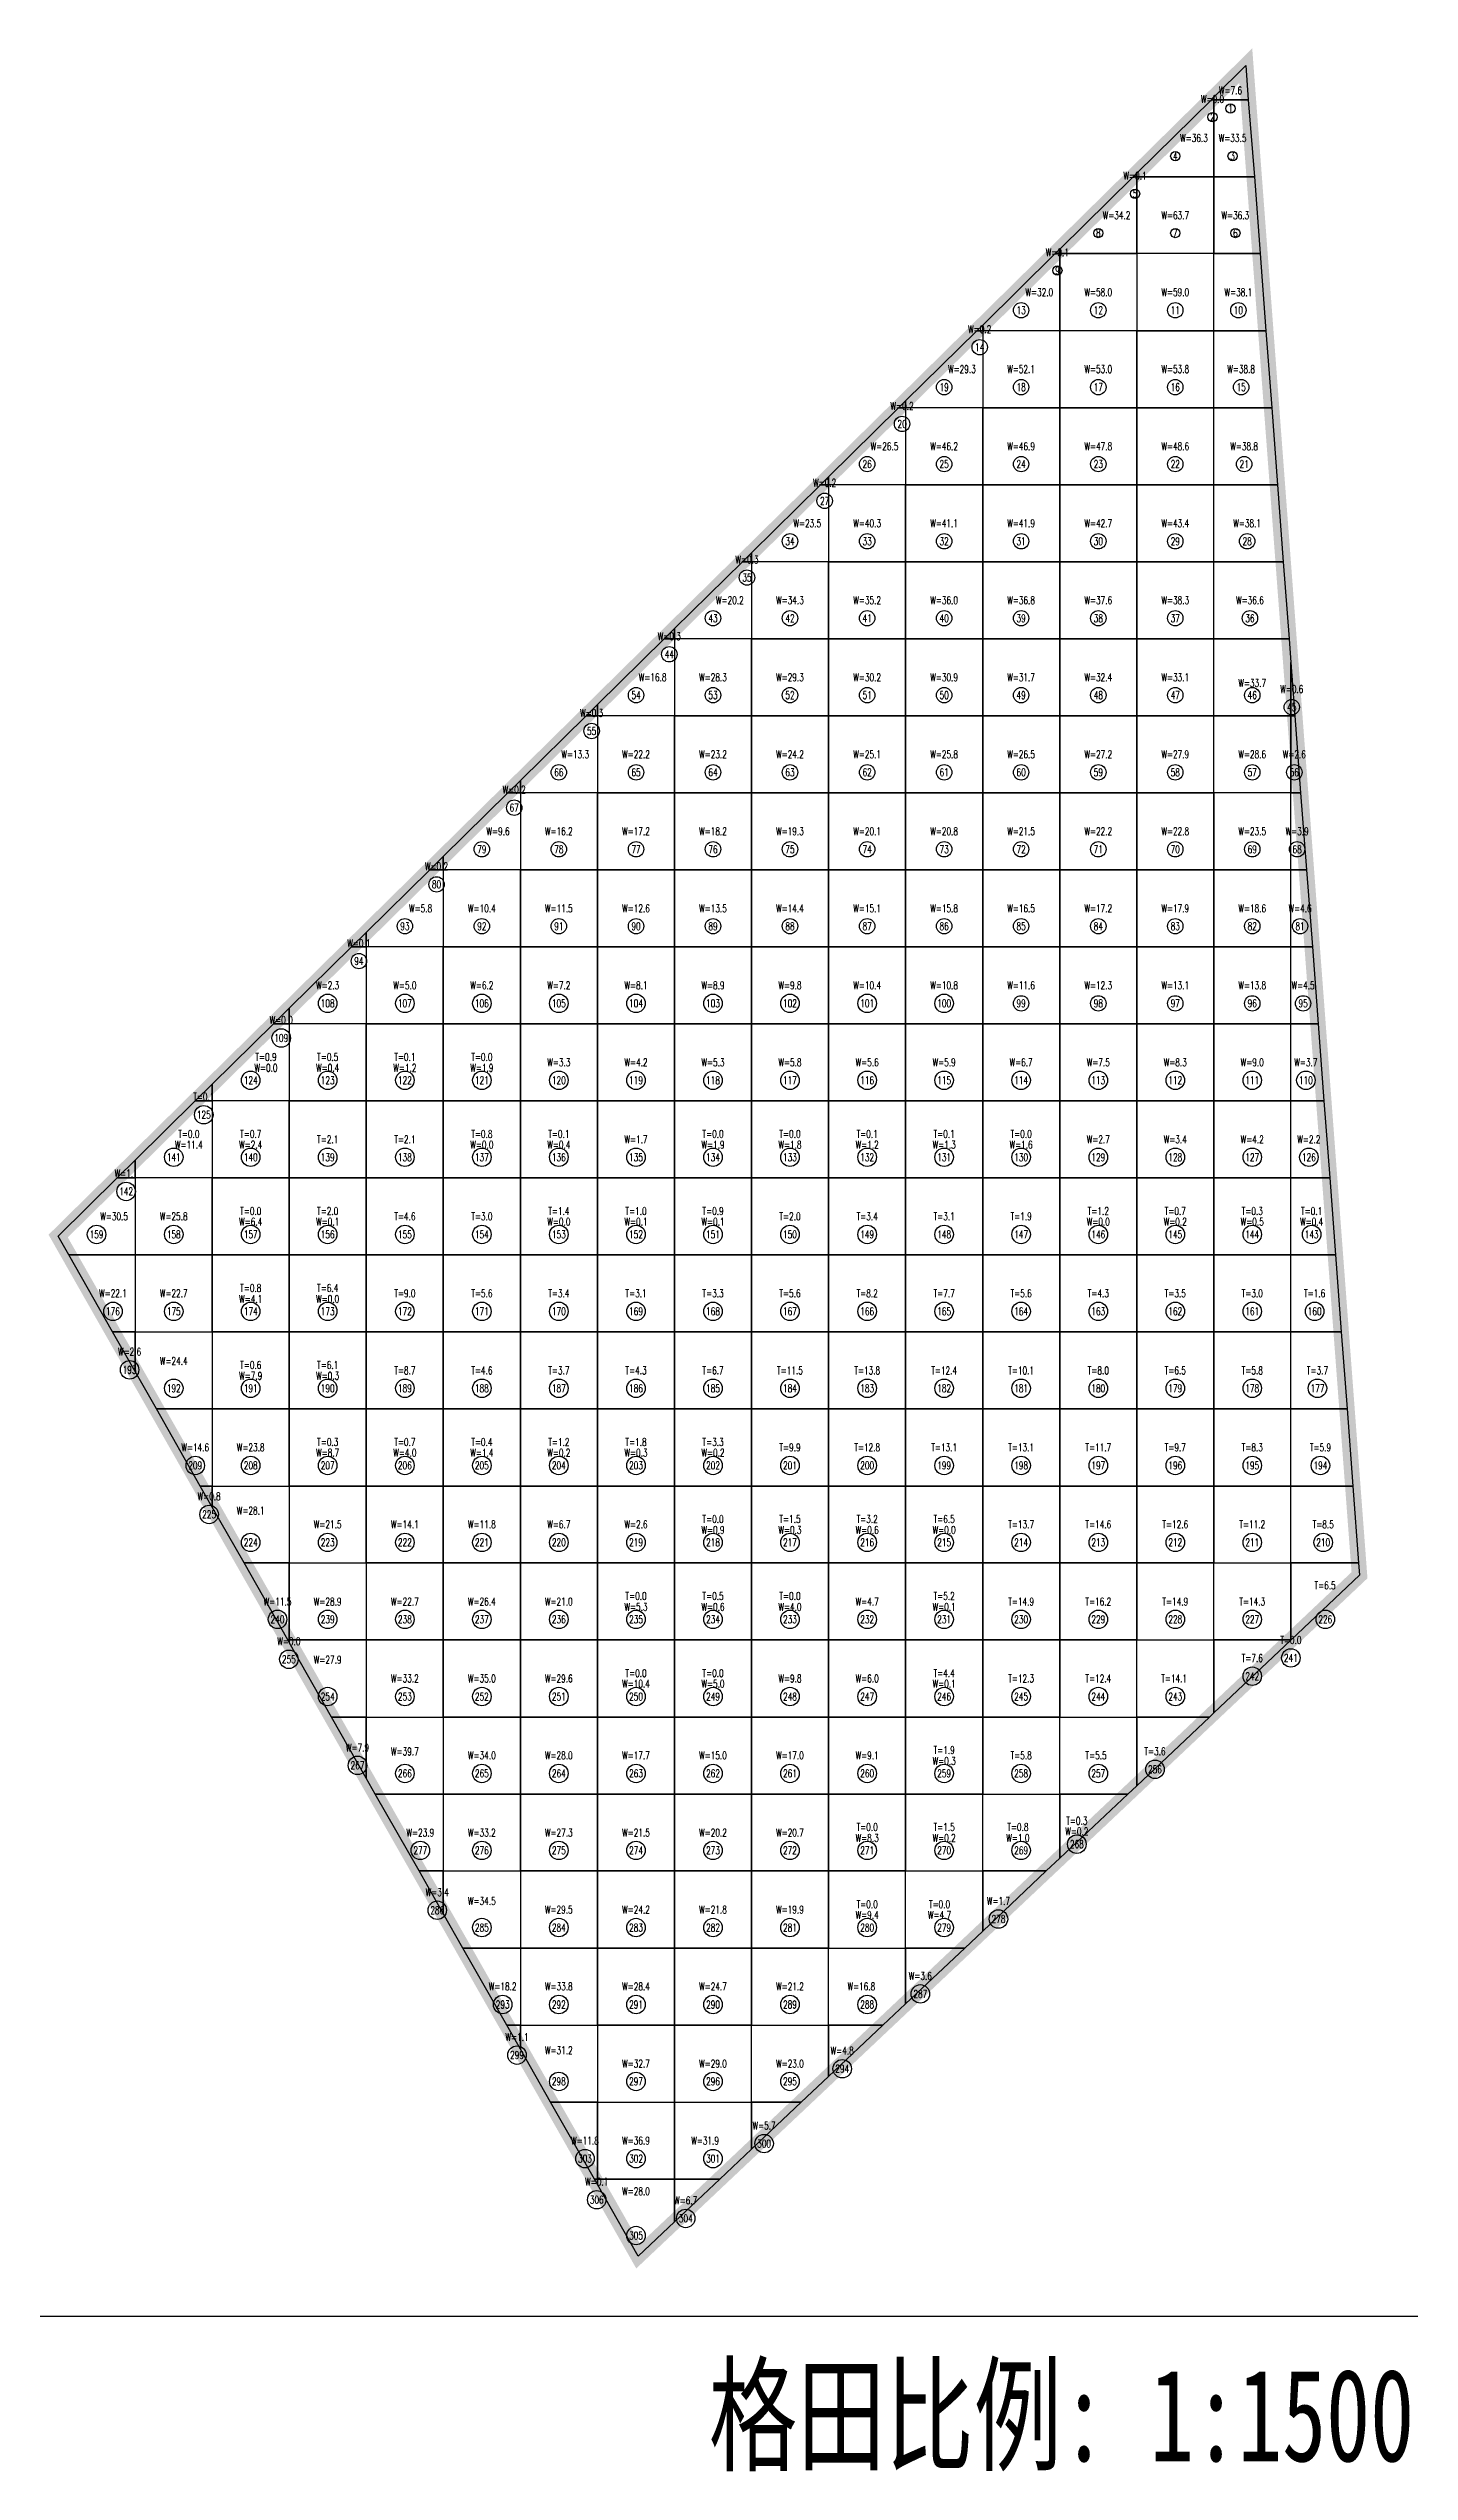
# Model space of a CAD drawing. Extents: x 4283 to 40403, y 1134 to 1764.
# Drawn here: x 22445.3 to 22504.1, y 1565.4 to 1670.3 of the extents above; entities that cross this region are included whole.
import ezdxf
from ezdxf.enums import TextEntityAlignment as Align

# ---------------------------------------------------------------- set-up
doc = ezdxf.new("R2010")
doc.units = 0
for name, color, linetype in [('tdz_25-1方格网', 2, 'Continuous'), ('tdz_25-1方格网计算', 7, 'Continuous'), ('tdz_土方计算图', 7, 'Continuous'), ('tdz_格田', 6, 'Continuous')]:
    doc.layers.add(name, color=color, linetype=linetype)
doc.styles.add('GLand', font='')
doc.styles.add('GLandNum', font='txt_____.ttf', dxfattribs={"width": 0.7, "height": 0.5})
doc.styles.get('GLand').set_extended_font_data('FangSong_GB2312')

msp = doc.modelspace()

# ---------------------------------------------------------------- texts
at = {"layer": 'tdz_25-1方格网计算', "color": 173, "linetype": 'Continuous', "style": 'GLandNum', "width": 0.7}
for s, p in [('W=7.6', (22496.4, 1668.49)), ('W=0.0', (22495.62, 1668.12)), ('W=36.3', (22494.82, 1666.43)), ('W=33.5', (22496.49, 1666.43)), ('W=0.1', (22492.27, 1664.8)), ('W=34.2', (22491.47, 1663.09)), ('W=63.7', (22494.01, 1663.09)), ('W=36.3', (22496.61, 1663.09)), ('W=0.1', (22488.91, 1661.48)), ('W=32.0', (22488.13, 1659.76)), ('W=58.0', (22490.68, 1659.76)), ('W=59.0', (22494.01, 1659.76)), ('W=38.1', (22496.74, 1659.76)), ('W=0.2', (22485.55, 1658.16)), ('W=29.3', (22484.78, 1656.43)), ('W=52.1', (22487.34, 1656.43)), ('W=53.0', (22490.68, 1656.43)), ('W=53.8', (22494.01, 1656.43)), ('W=38.8', (22496.86, 1656.43)), ('W=0.2', (22482.19, 1654.83)), ('W=26.5', (22481.43, 1653.09)), ('W=46.2', (22484.01, 1653.09)), ('W=46.9', (22487.34, 1653.09)), ('W=47.8', (22490.68, 1653.09)), ('W=48.6', (22494.01, 1653.09)), ('W=38.8', (22496.99, 1653.09)), ('W=0.2', (22478.84, 1651.51)), ('W=23.5', (22478.09, 1649.76)), ('W=40.3', (22480.68, 1649.76)), ('W=41.1', (22484.01, 1649.76)), ('W=41.9', (22487.34, 1649.76)), ('W=42.7', (22490.68, 1649.76)), ('W=43.4', (22494.01, 1649.76)), ('W=38.1', (22497.12, 1649.76)), ('W=0.3', (22475.48, 1648.19)), ('W=20.2', (22474.74, 1646.43)), ('W=34.3', (22477.34, 1646.43)), ('W=35.2', (22480.68, 1646.43)), ('W=36.0', (22484.01, 1646.43)), ('W=36.8', (22487.34, 1646.43)), ('W=37.6', (22490.68, 1646.43)), ('W=38.3', (22494.01, 1646.43)), ('W=36.6', (22497.24, 1646.43)), ('W=0.3', (22472.12, 1644.87)), ('W=16.8', (22471.4, 1643.09)), ('W=28.3', (22474.01, 1643.09)), ('W=29.3', (22477.34, 1643.09)), ('W=30.2', (22480.68, 1643.09)), ('W=30.9', (22484.01, 1643.09)), ('W=31.7', (22487.34, 1643.09)), ('W=32.4', (22490.68, 1643.09)), ('W=33.1', (22494.01, 1643.09)), ('W=33.7', (22497.34, 1642.84)), ('W=0.6', (22499.05, 1642.58)), ('W=0.3', (22468.76, 1641.55)), ('W=13.3', (22468.05, 1639.76)), ('W=22.2', (22470.68, 1639.76)), ('W=23.2', (22474.01, 1639.76)), ('W=24.2', (22477.34, 1639.76)), ('W=25.1', (22480.68, 1639.76)), ('W=25.8', (22484.01, 1639.76)), ('W=26.5', (22487.34, 1639.76)), ('W=27.2', (22490.68, 1639.76)), ('W=27.9', (22494.01, 1639.76)), ('W=28.6', (22497.34, 1639.76)), ('W=2.6', (22499.16, 1639.76)), ('W=0.2', (22465.41, 1638.23)), ('W=9.6', (22464.71, 1636.43)), ('W=16.2', (22467.34, 1636.43)), ('W=17.2', (22470.68, 1636.43)), ('W=18.2', (22474.01, 1636.43)), ('W=19.3', (22477.34, 1636.43)), ('W=20.1', (22480.68, 1636.43)), ('W=20.8', (22484.01, 1636.43)), ('W=21.5', (22487.34, 1636.43)), ('W=22.2', (22490.68, 1636.43)), ('W=22.8', (22494.01, 1636.43)), ('W=23.5', (22497.34, 1636.43)), ('W=3.9', (22499.28, 1636.43)), ('W=0.2', (22462.05, 1634.91)), ('W=5.8', (22461.36, 1633.09)), ('W=10.4', (22464.01, 1633.09)), ('W=11.5', (22467.34, 1633.09)), ('W=12.6', (22470.68, 1633.09)), ('W=13.5', (22474.01, 1633.09)), ('W=14.4', (22477.34, 1633.09)), ('W=15.1', (22480.68, 1633.09)), ('W=15.8', (22484.01, 1633.09)), ('W=16.5', (22487.34, 1633.09)), ('W=17.2', (22490.68, 1633.09)), ('W=17.9', (22494.01, 1633.09)), ('W=18.6', (22497.34, 1633.09)), ('W=4.6', (22499.41, 1633.09)), ('W=0.1', (22458.69, 1631.58)), ('W=2.3', (22457.34, 1629.76)), ('W=5.0', (22460.68, 1629.76)), ('W=6.2', (22464.01, 1629.76)), ('W=7.2', (22467.34, 1629.76)), ('W=8.1', (22470.68, 1629.76)), ('W=8.9', (22474.01, 1629.76)), ('W=9.8', (22477.34, 1629.76)), ('W=10.4', (22480.68, 1629.76)), ('W=10.8', (22484.01, 1629.76)), ('W=11.6', (22487.34, 1629.76)), ('W=12.3', (22490.68, 1629.76)), ('W=13.1', (22494.01, 1629.76)), ('W=13.8', (22497.34, 1629.76)), ('W=4.5', (22499.54, 1629.76)), ('W=0.0', (22455.33, 1628.26)), ('W=3.3', (22467.34, 1626.43)), ('W=4.2', (22470.68, 1626.43)), ('W=5.3', (22474.01, 1626.43)), ('W=5.8', (22477.34, 1626.43)), ('W=5.6', (22480.68, 1626.43)), ('W=5.9', (22484.01, 1626.43)), ('W=6.7', (22487.34, 1626.43)), ('W=7.5', (22490.68, 1626.43)), ('W=8.3', (22494.01, 1626.43)), ('W=9.0', (22497.34, 1626.43)), ('W=3.7', (22499.66, 1626.43)), ('W=0.0', (22454.67, 1626.19)), ('W=0.4', (22457.34, 1626.19)), ('W=1.2', (22460.68, 1626.19)), ('W=1.9', (22464.01, 1626.19)), ('W=11.4', (22451.33, 1622.86)), ('W=2.4', (22454.01, 1622.86)), ('W=0.0', (22464.01, 1622.86)), ('W=0.4', (22467.34, 1622.86)), ('W=1.7', (22470.68, 1623.09)), ('W=1.9', (22474.01, 1622.86)), ('W=1.8', (22477.34, 1622.86)), ('W=1.2', (22480.68, 1622.86)), ('W=1.3', (22484.01, 1622.86)), ('W=1.6', (22487.34, 1622.86)), ('W=2.7', (22490.68, 1623.09)), ('W=3.4', (22494.01, 1623.09)), ('W=4.2', (22497.34, 1623.09)), ('W=2.2', (22499.79, 1623.09)), ('W=1.1', (22448.62, 1621.62)), ('W=30.5', (22448.1, 1619.76)), ('W=25.8', (22450.68, 1619.76)), ('W=6.4', (22454.01, 1619.53)), ('W=0.1', (22457.34, 1619.53)), ('W=0.0', (22467.34, 1619.53)), ('W=0.1', (22470.68, 1619.53)), ('W=0.1', (22474.01, 1619.53)), ('W=0.0', (22490.68, 1619.53)), ('W=0.2', (22494.01, 1619.53)), ('W=0.5', (22497.34, 1619.53)), ('W=0.4', (22499.91, 1619.53)), ('W=22.1', (22448.05, 1616.43)), ('W=22.7', (22450.68, 1616.43)), ('W=4.1', (22454.01, 1616.19)), ('W=0.0', (22457.34, 1616.19)), ('W=2.6', (22448.77, 1613.9)), ('W=24.4', (22450.68, 1613.5)), ('W=7.9', (22454.01, 1612.86)), ('W=0.3', (22457.34, 1612.86)), ('W=14.6', (22451.61, 1609.76)), ('W=23.8', (22454.01, 1609.76)), ('W=8.7', (22457.34, 1609.53)), ('W=4.0', (22460.68, 1609.53)), ('W=1.4', (22464.01, 1609.53)), ('W=0.2', (22467.34, 1609.53)), ('W=0.3', (22470.68, 1609.53)), ('W=0.2', (22474.01, 1609.53)), ('W=0.8', (22452.21, 1607.64)), ('W=28.1', (22454.01, 1607.03)), ('W=21.5', (22457.34, 1606.43)), ('W=14.1', (22460.68, 1606.43)), ('W=11.8', (22464.01, 1606.43)), ('W=6.7', (22467.34, 1606.43)), ('W=2.6', (22470.68, 1606.43)), ('W=0.9', (22474.01, 1606.19)), ('W=0.3', (22477.34, 1606.19)), ('W=0.6', (22480.68, 1606.19)), ('W=0.0', (22484.01, 1606.19)), ('W=11.5', (22455.17, 1603.09)), ('W=28.9', (22457.34, 1603.09)), ('W=22.7', (22460.68, 1603.09)), ('W=26.4', (22464.01, 1603.09)), ('W=21.0', (22467.34, 1603.09)), ('W=5.3', (22470.68, 1602.86)), ('W=0.6', (22474.01, 1602.86)), ('W=4.0', (22477.34, 1602.86)), ('W=4.7', (22480.68, 1603.09)), ('W=0.1', (22484.01, 1602.86)), ('W=0.0', (22455.66, 1601.37)), ('W=27.9', (22457.34, 1600.57)), ('W=33.2', (22460.68, 1599.76)), ('W=35.0', (22464.01, 1599.76)), ('W=29.6', (22467.34, 1599.76)), ('W=10.4', (22470.68, 1599.53)), ('W=5.0', (22474.01, 1599.53)), ('W=9.8', (22477.34, 1599.76)), ('W=6.0', (22480.68, 1599.76)), ('W=0.1', (22484.01, 1599.53)), ('W=7.9', (22458.63, 1596.77)), ('W=39.7', (22460.68, 1596.6)), ('W=34.0', (22464.01, 1596.43)), ('W=28.0', (22467.34, 1596.43)), ('W=17.7', (22470.68, 1596.43)), ('W=15.0', (22474.01, 1596.43)), ('W=17.0', (22477.34, 1596.43)), ('W=9.1', (22480.68, 1596.43)), ('W=0.3', (22484.01, 1596.19)), ('W=23.9', (22461.35, 1593.09)), ('W=33.2', (22464.01, 1593.09)), ('W=27.3', (22467.34, 1593.09)), ('W=21.5', (22470.68, 1593.09)), ('W=20.2', (22474.01, 1593.09)), ('W=20.7', (22477.34, 1593.09)), ('W=0.2', (22489.75, 1593.14)), ('W=8.3', (22480.68, 1592.86)), ('W=0.2', (22484.01, 1592.86)), ('W=1.0', (22487.2, 1592.86)), ('W=3.4', (22462.08, 1590.51)), ('W=34.5', (22464.01, 1590.13)), ('W=29.5', (22467.34, 1589.76)), ('W=24.2', (22470.68, 1589.76)), ('W=21.8', (22474.01, 1589.76)), ('W=19.9', (22477.34, 1589.76)), ('W=1.7', (22486.36, 1590.13)), ('W=9.4', (22480.68, 1589.53)), ('W=4.7', (22483.81, 1589.53)), ('W=3.6', (22482.98, 1586.89)), ('W=18.2', (22464.91, 1586.43)), ('W=33.8', (22467.34, 1586.43)), ('W=28.4', (22470.68, 1586.43)), ('W=24.7', (22474.01, 1586.43)), ('W=21.2', (22477.34, 1586.43)), ('W=16.8', (22480.43, 1586.43)), ('W=1.1', (22465.53, 1584.24)), ('W=31.2', (22467.34, 1583.67)), ('W=4.8', (22479.6, 1583.65)), ('W=32.7', (22470.68, 1583.09)), ('W=29.0', (22474.01, 1583.09)), ('W=23.0', (22477.34, 1583.09)), ('W=5.7', (22476.22, 1580.41)), ('W=11.8', (22468.47, 1579.76)), ('W=36.9', (22470.68, 1579.76)), ('W=31.9', (22473.67, 1579.76)), ('W=0.1', (22468.98, 1577.98)), ('W=28.0', (22470.68, 1577.57)), ('W=6.7', (22472.83, 1577.17))]:
    msp.add_text(s, height=0.333, dxfattribs=at).set_placement(p, align=Align.MIDDLE_CENTER)
at = {"layer": 'tdz_25-1方格网计算', "color": 7, "linetype": 'Continuous', "style": 'GLandNum', "width": 0.7}
for s, p in [('2', (22495.62, 1667.34)), ('1', (22496.4, 1667.71)), ('4', (22494.01, 1665.65)), ('3', (22496.49, 1665.65)), ('5', (22492.27, 1664.02)), ('8', (22490.68, 1662.32)), ('7', (22494.01, 1662.32)), ('6', (22496.61, 1662.32)), ('9', (22488.91, 1660.7)), ('13', (22487.34, 1658.98)), ('12', (22490.68, 1658.98)), ('11', (22494.01, 1658.98)), ('10', (22496.74, 1658.98)), ('14', (22485.55, 1657.38)), ('19', (22484.01, 1655.65)), ('18', (22487.34, 1655.65)), ('17', (22490.68, 1655.65)), ('16', (22494.01, 1655.65)), ('15', (22496.86, 1655.65)), ('20', (22482.19, 1654.06)), ('26', (22480.68, 1652.32)), ('25', (22484.01, 1652.32)), ('24', (22487.34, 1652.32)), ('23', (22490.68, 1652.32)), ('22', (22494.01, 1652.32)), ('21', (22496.99, 1652.32)), ('27', (22478.84, 1650.73)), ('34', (22477.34, 1648.98)), ('33', (22480.68, 1648.98)), ('32', (22484.01, 1648.98)), ('31', (22487.34, 1648.98)), ('30', (22490.68, 1648.98)), ('29', (22494.01, 1648.98)), ('28', (22497.12, 1648.98)), ('35', (22475.48, 1647.41)), ('43', (22474.01, 1645.65)), ('42', (22477.34, 1645.65)), ('41', (22480.68, 1645.65)), ('40', (22484.01, 1645.65)), ('39', (22487.34, 1645.65)), ('38', (22490.68, 1645.65)), ('37', (22494.01, 1645.65)), ('36', (22497.24, 1645.65)), ('44', (22472.12, 1644.09)), ('54', (22470.68, 1642.32)), ('53', (22474.01, 1642.32)), ('52', (22477.34, 1642.32)), ('51', (22480.68, 1642.32)), ('50', (22484.01, 1642.32)), ('49', (22487.34, 1642.32)), ('48', (22490.68, 1642.32)), ('47', (22494.01, 1642.32)), ('46', (22497.34, 1642.32)), ('45', (22499.05, 1641.8)), ('55', (22468.76, 1640.77)), ('66', (22467.34, 1638.98)), ('65', (22470.68, 1638.98)), ('64', (22474.01, 1638.98)), ('63', (22477.34, 1638.98)), ('62', (22480.68, 1638.98)), ('61', (22484.01, 1638.98)), ('60', (22487.34, 1638.98)), ('59', (22490.68, 1638.98)), ('58', (22494.01, 1638.98)), ('57', (22497.34, 1638.98)), ('56', (22499.16, 1638.98)), ('67', (22465.41, 1637.45)), ('79', (22464.01, 1635.65)), ('78', (22467.34, 1635.65)), ('77', (22470.68, 1635.65)), ('76', (22474.01, 1635.65)), ('75', (22477.34, 1635.65)), ('74', (22480.68, 1635.65)), ('73', (22484.01, 1635.65)), ('72', (22487.34, 1635.65)), ('71', (22490.68, 1635.65)), ('70', (22494.01, 1635.65)), ('69', (22497.34, 1635.65)), ('68', (22499.28, 1635.65)), ('80', (22462.05, 1634.13)), ('93', (22460.68, 1632.32)), ('92', (22464.01, 1632.32)), ('91', (22467.34, 1632.32)), ('90', (22470.68, 1632.32)), ('89', (22474.01, 1632.32)), ('88', (22477.34, 1632.32)), ('87', (22480.68, 1632.32)), ('86', (22484.01, 1632.32)), ('85', (22487.34, 1632.32)), ('84', (22490.68, 1632.32)), ('83', (22494.01, 1632.32)), ('82', (22497.34, 1632.32)), ('81', (22499.41, 1632.32)), ('94', (22458.69, 1630.81)), ('108', (22457.34, 1628.98)), ('107', (22460.68, 1628.98)), ('106', (22464.01, 1628.98)), ('105', (22467.34, 1628.98)), ('104', (22470.68, 1628.98)), ('103', (22474.01, 1628.98)), ('102', (22477.34, 1628.98)), ('101', (22480.68, 1628.98)), ('100', (22484.01, 1628.98)), ('99', (22487.34, 1628.98)), ('98', (22490.68, 1628.98)), ('97', (22494.01, 1628.98)), ('96', (22497.34, 1628.98)), ('95', (22499.54, 1628.98)), ('109', (22455.33, 1627.48)), ('124', (22454.01, 1625.65)), ('123', (22457.34, 1625.65)), ('122', (22460.68, 1625.65)), ('121', (22464.01, 1625.65)), ('120', (22467.34, 1625.65)), ('119', (22470.68, 1625.65)), ('118', (22474.01, 1625.65)), ('117', (22477.34, 1625.65)), ('116', (22480.68, 1625.65)), ('115', (22484.01, 1625.65)), ('114', (22487.34, 1625.65)), ('113', (22490.68, 1625.65)), ('112', (22494.01, 1625.65)), ('111', (22497.34, 1625.65)), ('110', (22499.66, 1625.65)), ('125', (22451.98, 1624.16)), ('141', (22450.68, 1622.32)), ('140', (22454.01, 1622.32)), ('139', (22457.34, 1622.32)), ('138', (22460.68, 1622.32)), ('137', (22464.01, 1622.32)), ('136', (22467.34, 1622.32)), ('135', (22470.68, 1622.32)), ('134', (22474.01, 1622.32)), ('133', (22477.34, 1622.32)), ('132', (22480.68, 1622.32)), ('131', (22484.01, 1622.32)), ('130', (22487.34, 1622.32)), ('129', (22490.68, 1622.32)), ('128', (22494.01, 1622.32)), ('127', (22497.34, 1622.32)), ('126', (22499.79, 1622.32)), ('142', (22448.62, 1620.84)), ('159', (22447.34, 1618.98)), ('158', (22450.68, 1618.98)), ('157', (22454.01, 1618.98)), ('156', (22457.34, 1618.98)), ('155', (22460.68, 1618.98)), ('154', (22464.01, 1618.98)), ('153', (22467.34, 1618.98)), ('152', (22470.68, 1618.98)), ('151', (22474.01, 1618.98)), ('150', (22477.34, 1618.98)), ('149', (22480.68, 1618.98)), ('148', (22484.01, 1618.98)), ('147', (22487.34, 1618.98)), ('146', (22490.68, 1618.98)), ('145', (22494.01, 1618.98)), ('144', (22497.34, 1618.98)), ('143', (22499.91, 1618.98)), ('176', (22448.05, 1615.65)), ('175', (22450.68, 1615.65)), ('174', (22454.01, 1615.65)), ('173', (22457.34, 1615.65)), ('172', (22460.68, 1615.65)), ('171', (22464.01, 1615.65)), ('170', (22467.34, 1615.65)), ('169', (22470.68, 1615.65)), ('168', (22474.01, 1615.65)), ('167', (22477.34, 1615.65)), ('166', (22480.68, 1615.65)), ('165', (22484.01, 1615.65)), ('164', (22487.34, 1615.65)), ('163', (22490.68, 1615.65)), ('162', (22494.01, 1615.65)), ('161', (22497.34, 1615.65)), ('160', (22500.04, 1615.65)), ('193', (22448.77, 1613.12)), ('192', (22450.68, 1612.32)), ('191', (22454.01, 1612.32)), ('190', (22457.34, 1612.32)), ('189', (22460.68, 1612.32)), ('188', (22464.01, 1612.32)), ('187', (22467.34, 1612.32)), ('186', (22470.68, 1612.32)), ('185', (22474.01, 1612.32)), ('184', (22477.34, 1612.32)), ('183', (22480.68, 1612.32)), ('182', (22484.01, 1612.32)), ('181', (22487.34, 1612.32)), ('180', (22490.68, 1612.32)), ('179', (22494.01, 1612.32)), ('178', (22497.34, 1612.32)), ('177', (22500.16, 1612.32)), ('209', (22451.61, 1608.98)), ('208', (22454.01, 1608.98)), ('207', (22457.34, 1608.98)), ('206', (22460.68, 1608.98)), ('205', (22464.01, 1608.98)), ('204', (22467.34, 1608.98)), ('203', (22470.68, 1608.98)), ('202', (22474.01, 1608.98)), ('201', (22477.34, 1608.98)), ('200', (22480.68, 1608.98)), ('199', (22484.01, 1608.98)), ('198', (22487.34, 1608.98)), ('197', (22490.68, 1608.98)), ('196', (22494.01, 1608.98)), ('195', (22497.34, 1608.98)), ('194', (22500.29, 1608.98)), ('225', (22452.21, 1606.86)), ('224', (22454.01, 1605.65)), ('223', (22457.34, 1605.65)), ('222', (22460.68, 1605.65)), ('221', (22464.01, 1605.65)), ('220', (22467.34, 1605.65)), ('219', (22470.68, 1605.65)), ('218', (22474.01, 1605.65)), ('217', (22477.34, 1605.65)), ('216', (22480.68, 1605.65)), ('215', (22484.01, 1605.65)), ('214', (22487.34, 1605.65)), ('213', (22490.68, 1605.65)), ('212', (22494.01, 1605.65)), ('211', (22497.34, 1605.65)), ('210', (22500.41, 1605.65)), ('240', (22455.17, 1602.32)), ('239', (22457.34, 1602.32)), ('238', (22460.68, 1602.32)), ('237', (22464.01, 1602.32)), ('236', (22467.34, 1602.32)), ('235', (22470.68, 1602.32)), ('234', (22474.01, 1602.32)), ('233', (22477.34, 1602.32)), ('232', (22480.68, 1602.32)), ('231', (22484.01, 1602.32)), ('230', (22487.34, 1602.32)), ('229', (22490.68, 1602.32)), ('228', (22494.01, 1602.32)), ('227', (22497.34, 1602.32)), ('226', (22500.5, 1602.32)), ('255', (22455.66, 1600.59)), ('241', (22499.01, 1600.65)), ('242', (22497.34, 1599.86)), ('254', (22457.34, 1598.98)), ('253', (22460.68, 1598.98)), ('252', (22464.01, 1598.98)), ('251', (22467.34, 1598.98)), ('250', (22470.68, 1598.98)), ('249', (22474.01, 1598.98)), ('248', (22477.34, 1598.98)), ('247', (22480.68, 1598.98)), ('246', (22484.01, 1598.98)), ('245', (22487.34, 1598.98)), ('244', (22490.68, 1598.98)), ('243', (22494.01, 1598.98)), ('267', (22458.63, 1596)), ('266', (22460.68, 1595.65)), ('265', (22464.01, 1595.65)), ('264', (22467.34, 1595.65)), ('263', (22470.68, 1595.65)), ('262', (22474.01, 1595.65)), ('261', (22477.34, 1595.65)), ('260', (22480.68, 1595.65)), ('259', (22484.01, 1595.65)), ('258', (22487.34, 1595.65)), ('257', (22490.68, 1595.65)), ('256', (22493.13, 1595.83)), ('277', (22461.35, 1592.32)), ('276', (22464.01, 1592.32)), ('275', (22467.34, 1592.32)), ('274', (22470.68, 1592.32)), ('273', (22474.01, 1592.32)), ('272', (22477.34, 1592.32)), ('271', (22480.68, 1592.32)), ('270', (22484.01, 1592.32)), ('269', (22487.34, 1592.32)), ('268', (22489.75, 1592.59)), ('286', (22462.08, 1589.73)), ('285', (22464.01, 1588.98)), ('284', (22467.34, 1588.98)), ('283', (22470.68, 1588.98)), ('282', (22474.01, 1588.98)), ('281', (22477.34, 1588.98)), ('280', (22480.68, 1588.98)), ('279', (22484.01, 1588.98)), ('278', (22486.36, 1589.35)), ('293', (22464.91, 1585.65)), ('292', (22467.34, 1585.65)), ('291', (22470.68, 1585.65)), ('290', (22474.01, 1585.65)), ('289', (22477.34, 1585.65)), ('288', (22480.68, 1585.65)), ('287', (22482.98, 1586.11)), ('299', (22465.53, 1583.46)), ('294', (22479.6, 1582.87)), ('298', (22467.34, 1582.32)), ('297', (22470.68, 1582.32)), ('296', (22474.01, 1582.32)), ('295', (22477.34, 1582.32)), ('300', (22476.22, 1579.63)), ('303', (22468.47, 1578.98)), ('302', (22470.68, 1578.98)), ('301', (22474.01, 1578.98)), ('306', (22468.98, 1577.2)), ('304', (22472.83, 1576.39)), ('305', (22470.68, 1575.65))]:
    msp.add_text(s, height=0.333, dxfattribs=at).set_placement(p, align=Align.MIDDLE_CENTER)
at = {"layer": 'tdz_25-1方格网计算', "color": 2, "linetype": 'Continuous', "style": 'GLandNum', "width": 0.7}
for s, p in [('T=0.9', (22454.67, 1626.66)), ('T=0.5', (22457.34, 1626.66)), ('T=0.1', (22460.68, 1626.66)), ('T=0.0', (22464.01, 1626.66)), ('T=0.1', (22451.98, 1624.94)), ('T=0.0', (22451.33, 1623.33)), ('T=0.7', (22454.01, 1623.33)), ('T=0.8', (22464.01, 1623.33)), ('T=0.1', (22467.34, 1623.33)), ('T=0.0', (22474.01, 1623.33)), ('T=0.0', (22477.34, 1623.33)), ('T=0.1', (22480.68, 1623.33)), ('T=0.1', (22484.01, 1623.33)), ('T=0.0', (22487.34, 1623.33)), ('T=2.1', (22457.34, 1623.09)), ('T=2.1', (22460.68, 1623.09)), ('T=0.0', (22454.01, 1619.99)), ('T=2.0', (22457.34, 1619.99)), ('T=4.6', (22460.68, 1619.76)), ('T=3.0', (22464.01, 1619.76)), ('T=1.4', (22467.34, 1619.99)), ('T=1.0', (22470.68, 1619.99)), ('T=0.9', (22474.01, 1619.99)), ('T=2.0', (22477.34, 1619.76)), ('T=3.4', (22480.68, 1619.76)), ('T=3.1', (22484.01, 1619.76)), ('T=1.9', (22487.34, 1619.76)), ('T=1.2', (22490.68, 1619.99)), ('T=0.7', (22494.01, 1619.99)), ('T=0.3', (22497.34, 1619.99)), ('T=0.1', (22499.91, 1619.99)), ('T=0.8', (22454.01, 1616.66)), ('T=6.4', (22457.34, 1616.66)), ('T=9.0', (22460.68, 1616.43)), ('T=5.6', (22464.01, 1616.43)), ('T=3.4', (22467.34, 1616.43)), ('T=3.1', (22470.68, 1616.43)), ('T=3.3', (22474.01, 1616.43)), ('T=5.6', (22477.34, 1616.43)), ('T=8.2', (22480.68, 1616.43)), ('T=7.7', (22484.01, 1616.43)), ('T=5.6', (22487.34, 1616.43)), ('T=4.3', (22490.68, 1616.43)), ('T=3.5', (22494.01, 1616.43)), ('T=3.0', (22497.34, 1616.43)), ('T=1.6', (22500.04, 1616.43)), ('T=0.6', (22454.01, 1613.33)), ('T=6.1', (22457.34, 1613.33)), ('T=8.7', (22460.68, 1613.09)), ('T=4.6', (22464.01, 1613.09)), ('T=3.7', (22467.34, 1613.09)), ('T=4.3', (22470.68, 1613.09)), ('T=6.7', (22474.01, 1613.09)), ('T=11.5', (22477.34, 1613.09)), ('T=13.8', (22480.68, 1613.09)), ('T=12.4', (22484.01, 1613.09)), ('T=10.1', (22487.34, 1613.09)), ('T=8.0', (22490.68, 1613.09)), ('T=6.5', (22494.01, 1613.09)), ('T=5.8', (22497.34, 1613.09)), ('T=3.7', (22500.16, 1613.09)), ('T=0.3', (22457.34, 1609.99)), ('T=0.7', (22460.68, 1609.99)), ('T=0.4', (22464.01, 1609.99)), ('T=1.2', (22467.34, 1609.99)), ('T=1.8', (22470.68, 1609.99)), ('T=3.3', (22474.01, 1609.99)), ('T=9.9', (22477.34, 1609.76)), ('T=12.8', (22480.68, 1609.76)), ('T=13.1', (22484.01, 1609.76)), ('T=13.1', (22487.34, 1609.76)), ('T=11.7', (22490.68, 1609.76)), ('T=9.7', (22494.01, 1609.76)), ('T=8.3', (22497.34, 1609.76)), ('T=5.9', (22500.29, 1609.76)), ('T=0.0', (22474.01, 1606.66)), ('T=1.5', (22477.34, 1606.66)), ('T=3.2', (22480.68, 1606.66)), ('T=6.5', (22484.01, 1606.66)), ('T=13.7', (22487.34, 1606.43)), ('T=14.6', (22490.68, 1606.43)), ('T=12.6', (22494.01, 1606.43)), ('T=11.2', (22497.34, 1606.43)), ('T=8.5', (22500.41, 1606.43)), ('T=6.5', (22500.49, 1603.79)), ('T=0.0', (22470.68, 1603.33)), ('T=0.5', (22474.01, 1603.33)), ('T=0.0', (22477.34, 1603.33)), ('T=5.2', (22484.01, 1603.33)), ('T=14.9', (22487.34, 1603.09)), ('T=16.2', (22490.68, 1603.09)), ('T=14.9', (22494.01, 1603.09)), ('T=14.3', (22497.34, 1603.09)), ('T=0.0', (22499.01, 1601.42)), ('T=7.6', (22497.34, 1600.64)), ('T=0.0', (22470.68, 1599.99)), ('T=0.0', (22474.01, 1599.99)), ('T=4.4', (22484.01, 1599.99)), ('T=12.3', (22487.34, 1599.76)), ('T=12.4', (22490.68, 1599.76)), ('T=14.1', (22493.96, 1599.76)), ('T=1.9', (22484.01, 1596.66)), ('T=5.8', (22487.34, 1596.43)), ('T=5.5', (22490.58, 1596.43)), ('T=3.6', (22493.13, 1596.61)), ('T=0.0', (22480.68, 1593.33)), ('T=1.5', (22484.01, 1593.33)), ('T=0.8', (22487.2, 1593.33)), ('T=0.3', (22489.75, 1593.6)), ('T=0.0', (22480.68, 1589.99)), ('T=0.0', (22483.81, 1589.99))]:
    msp.add_text(s, height=0.333, dxfattribs=at).set_placement(p, align=Align.MIDDLE_CENTER)
at = {"layer": 'tdz_土方计算图', "linetype": 'Continuous', "style": 'GLand', "width": 0.7}
msp.add_text('格田比例: 1:1500', height=4, dxfattribs=at).set_placement((22473.83, 1567.88), align=Align.MIDDLE_LEFT)

# ---------------------------------------------------------------- linework, layer by layer
at = {"layer": 'tdz_25-1方格网', "linetype": 'Continuous'}
for points in [[(22497.17, 1668.09, 2259.52), (22495.68, 1668.09, 2259.55), (22495.68, 1668.2, 2259.55), (22497.06, 1669.57, 2259.51)], [(22495.57, 1668.09, 2259.56), (22495.68, 1668.09, 2259.55), (22495.68, 1664.76, 2259.58), (22492.34, 1664.76, 2259.65), (22492.34, 1664.91, 2259.65)], [(22495.68, 1668.2, 2259.55), (22495.68, 1668.09, 2259.55), (22495.57, 1668.09, 2259.56)], [(22495.68, 1668.09, 2259.55), (22497.17, 1668.09, 2259.52), (22497.43, 1664.76, 2259.54), (22495.68, 1664.76, 2259.58)], [(22492.19, 1664.76, 2259.66), (22492.34, 1664.76, 2259.65), (22492.34, 1661.43, 2259.68), (22489.01, 1661.43, 2259.75), (22489.01, 1661.63, 2259.75)], [(22492.34, 1664.91, 2259.65), (22492.34, 1664.76, 2259.65), (22492.19, 1664.76, 2259.66)], [(22492.34, 1661.43, 2259.68), (22492.34, 1664.76, 2259.65), (22495.68, 1664.76, 2259.58), (22495.68, 1661.43, 2259.6)], [(22495.68, 1664.76, 2259.58), (22497.43, 1664.76, 2259.54), (22497.68, 1661.43, 2259.55), (22495.68, 1661.43, 2259.6)], [(22488.81, 1661.43, 2259.76), (22489.01, 1661.43, 2259.75), (22489.01, 1658.09, 2259.77), (22485.68, 1658.09, 2259.85), (22485.68, 1658.34, 2259.85)], [(22489.01, 1661.63, 2259.75), (22489.01, 1661.43, 2259.75), (22488.81, 1661.43, 2259.76)], [(22489.01, 1658.09, 2259.77), (22489.01, 1661.43, 2259.75), (22492.34, 1661.43, 2259.68), (22492.34, 1658.09, 2259.68)], [(22492.34, 1661.43, 2259.68), (22492.34, 1658.09, 2259.68), (22495.68, 1658.09, 2259.6), (22495.68, 1661.43, 2259.6)], [(22495.68, 1661.43, 2259.6), (22497.68, 1661.43, 2259.55), (22497.93, 1658.09, 2259.54), (22495.68, 1658.09, 2259.6)], [(22485.42, 1658.09, 2259.86), (22485.68, 1658.09, 2259.85), (22485.68, 1654.76, 2259.85), (22482.34, 1654.76, 2259.93), (22482.34, 1655.06, 2259.93)], [(22485.68, 1658.34, 2259.85), (22485.68, 1658.09, 2259.85), (22485.42, 1658.09, 2259.86)], [(22485.68, 1658.09, 2259.85), (22485.68, 1654.76, 2259.85), (22489.01, 1654.76, 2259.76), (22489.01, 1658.09, 2259.77)], [(22489.01, 1658.09, 2259.77), (22489.01, 1654.76, 2259.76), (22492.34, 1654.76, 2259.68), (22492.34, 1658.09, 2259.68)], [(22492.34, 1658.09, 2259.68), (22492.34, 1654.76, 2259.68), (22495.68, 1654.76, 2259.6), (22495.68, 1658.09, 2259.6)], [(22495.68, 1658.09, 2259.6), (22497.93, 1658.09, 2259.54), (22498.18, 1654.76, 2259.53), (22495.68, 1654.76, 2259.6)], [(22482.34, 1655.06, 2259.93), (22482.34, 1654.76, 2259.93), (22482.04, 1654.76, 2259.94)], [(22482.04, 1654.76, 2259.94), (22482.34, 1654.76, 2259.93), (22482.34, 1651.43, 2259.93), (22479.01, 1651.43, 2260.02), (22479.01, 1651.77, 2260.02)], [(22482.34, 1654.76, 2259.93), (22482.34, 1651.43, 2259.93), (22485.68, 1651.43, 2259.85), (22485.68, 1654.76, 2259.85)], [(22485.68, 1654.76, 2259.85), (22485.68, 1651.43, 2259.85), (22489.01, 1651.43, 2259.76), (22489.01, 1654.76, 2259.76)], [(22489.01, 1654.76, 2259.76), (22489.01, 1651.43, 2259.76), (22492.34, 1651.43, 2259.68), (22492.34, 1654.76, 2259.68)], [(22492.34, 1654.76, 2259.68), (22492.34, 1651.43, 2259.68), (22495.68, 1651.43, 2259.59), (22495.68, 1654.76, 2259.6)], [(22495.68, 1654.76, 2259.6), (22498.18, 1654.76, 2259.53), (22498.43, 1651.43, 2259.52), (22495.68, 1651.43, 2259.59)], [(22479.01, 1651.77, 2260.02), (22479.01, 1651.43, 2260.02), (22478.66, 1651.43, 2260.03)], [(22478.66, 1651.43, 2260.03), (22479.01, 1651.43, 2260.02), (22479.01, 1648.09, 2260.02), (22475.68, 1648.09, 2260.1), (22475.68, 1648.48, 2260.1)], [(22479.01, 1651.43, 2260.02), (22479.01, 1648.09, 2260.02), (22482.34, 1648.09, 2259.94), (22482.34, 1651.43, 2259.93)], [(22482.34, 1651.43, 2259.93), (22482.34, 1648.09, 2259.94), (22485.68, 1648.09, 2259.85), (22485.68, 1651.43, 2259.85)], [(22485.68, 1651.43, 2259.85), (22485.68, 1648.09, 2259.85), (22489.01, 1648.09, 2259.77), (22489.01, 1651.43, 2259.76)], [(22489.01, 1651.43, 2259.76), (22489.01, 1648.09, 2259.77), (22492.34, 1648.09, 2259.68), (22492.34, 1651.43, 2259.68)], [(22492.34, 1651.43, 2259.68), (22492.34, 1648.09, 2259.68), (22495.68, 1648.09, 2259.6), (22495.68, 1651.43, 2259.59)], [(22495.68, 1651.43, 2259.59), (22498.43, 1651.43, 2259.52), (22498.68, 1648.09, 2259.52), (22495.68, 1648.09, 2259.6)], [(22475.28, 1648.09, 2260.11), (22475.68, 1648.09, 2260.1), (22475.68, 1644.76, 2260.1), (22472.34, 1644.76, 2260.18), (22472.34, 1645.2, 2260.18)], [(22475.68, 1648.48, 2260.1), (22475.68, 1648.09, 2260.1), (22475.28, 1648.09, 2260.11)], [(22475.68, 1648.09, 2260.1), (22475.68, 1644.76, 2260.1), (22479.01, 1644.76, 2260.02), (22479.01, 1648.09, 2260.02)], [(22479.01, 1648.09, 2260.02), (22479.01, 1644.76, 2260.02), (22482.34, 1644.76, 2259.94), (22482.34, 1648.09, 2259.94)], [(22482.34, 1648.09, 2259.94), (22482.34, 1644.76, 2259.94), (22485.68, 1644.76, 2259.85), (22485.68, 1648.09, 2259.85)], [(22485.68, 1648.09, 2259.85), (22485.68, 1644.76, 2259.85), (22489.01, 1644.76, 2259.77), (22489.01, 1648.09, 2259.77)], [(22489.01, 1648.09, 2259.77), (22489.01, 1644.76, 2259.77), (22492.34, 1644.76, 2259.68), (22492.34, 1648.09, 2259.68)], [(22492.34, 1648.09, 2259.68), (22492.34, 1644.76, 2259.68), (22495.68, 1644.76, 2259.59), (22495.68, 1648.09, 2259.6)], [(22495.68, 1648.09, 2259.6), (22498.68, 1648.09, 2259.52), (22498.93, 1644.76, 2259.51), (22495.68, 1644.76, 2259.59)], [(22471.9, 1644.76, 2260.19), (22472.34, 1644.76, 2260.18), (22472.34, 1641.43, 2260.18), (22469.01, 1641.43, 2260.26), (22469.01, 1641.91, 2260.26)], [(22472.34, 1645.2, 2260.18), (22472.34, 1644.76, 2260.18), (22471.9, 1644.76, 2260.19)], [(22472.34, 1644.76, 2260.18), (22472.34, 1641.43, 2260.18), (22475.68, 1641.43, 2260.11), (22475.68, 1644.76, 2260.1)], [(22475.68, 1644.76, 2260.1), (22475.68, 1641.43, 2260.11), (22479.01, 1641.43, 2260.03), (22479.01, 1644.76, 2260.02)], [(22479.01, 1644.76, 2260.02), (22479.01, 1641.43, 2260.03), (22482.34, 1641.43, 2259.94), (22482.34, 1644.76, 2259.94)], [(22482.34, 1644.76, 2259.94), (22482.34, 1641.43, 2259.94), (22485.68, 1641.43, 2259.85), (22485.68, 1644.76, 2259.85)], [(22485.68, 1644.76, 2259.85), (22485.68, 1641.43, 2259.85), (22489.01, 1641.43, 2259.77), (22489.01, 1644.76, 2259.77)], [(22489.01, 1644.76, 2259.77), (22489.01, 1641.43, 2259.77), (22492.34, 1641.43, 2259.68), (22492.34, 1644.76, 2259.68)], [(22492.34, 1644.76, 2259.68), (22492.34, 1641.43, 2259.68), (22495.68, 1641.43, 2259.59), (22495.68, 1644.76, 2259.59)], [(22499.01, 1643.73, 2259.51), (22499.01, 1641.43, 2259.51), (22495.68, 1641.43, 2259.59), (22495.68, 1644.76, 2259.59), (22498.93, 1644.76, 2259.51)], [(22499.18, 1641.43, 2259.5), (22499.01, 1641.43, 2259.51), (22499.01, 1643.73, 2259.51)], [(22468.52, 1641.43, 2260.28), (22469.01, 1641.43, 2260.26), (22469.01, 1638.09, 2260.27), (22465.68, 1638.09, 2260.35), (22465.68, 1638.63, 2260.35)], [(22469.01, 1641.91, 2260.26), (22469.01, 1641.43, 2260.26), (22468.52, 1641.43, 2260.28)], [(22469.01, 1641.43, 2260.26), (22469.01, 1638.09, 2260.27), (22472.34, 1638.09, 2260.19), (22472.34, 1641.43, 2260.18)], [(22472.34, 1641.43, 2260.18), (22472.34, 1638.09, 2260.19), (22475.68, 1638.09, 2260.11), (22475.68, 1641.43, 2260.11)], [(22475.68, 1641.43, 2260.11), (22475.68, 1638.09, 2260.11), (22479.01, 1638.09, 2260.03), (22479.01, 1641.43, 2260.03)], [(22479.01, 1641.43, 2260.03), (22479.01, 1638.09, 2260.03), (22482.34, 1638.09, 2259.94), (22482.34, 1641.43, 2259.94)], [(22482.34, 1641.43, 2259.94), (22482.34, 1638.09, 2259.94), (22485.68, 1638.09, 2259.86), (22485.68, 1641.43, 2259.85)], [(22485.68, 1641.43, 2259.85), (22485.68, 1638.09, 2259.86), (22489.01, 1638.09, 2259.77), (22489.01, 1641.43, 2259.77)], [(22489.01, 1641.43, 2259.77), (22489.01, 1638.09, 2259.77), (22492.34, 1638.09, 2259.68), (22492.34, 1641.43, 2259.68)], [(22492.34, 1641.43, 2259.68), (22492.34, 1638.09, 2259.68), (22495.68, 1638.09, 2259.59), (22495.68, 1641.43, 2259.59)], [(22495.68, 1638.09, 2259.59), (22495.68, 1641.43, 2259.59), (22499.01, 1641.43, 2259.51), (22499.01, 1638.09, 2259.51)], [(22499.01, 1641.43, 2259.51), (22499.18, 1641.43, 2259.5), (22499.43, 1638.09, 2259.49), (22499.01, 1638.09, 2259.51)], [(22465.68, 1638.63, 2260.35), (22465.68, 1638.09, 2260.35), (22465.14, 1638.09, 2260.36)], [(22465.14, 1638.09, 2260.36), (22465.68, 1638.09, 2260.35), (22465.68, 1634.76, 2260.35), (22462.34, 1634.76, 2260.43), (22462.34, 1635.34, 2260.43)], [(22465.68, 1638.09, 2260.35), (22465.68, 1634.76, 2260.35), (22469.01, 1634.76, 2260.27), (22469.01, 1638.09, 2260.27)], [(22469.01, 1638.09, 2260.27), (22469.01, 1634.76, 2260.27), (22472.34, 1634.76, 2260.19), (22472.34, 1638.09, 2260.19)], [(22472.34, 1638.09, 2260.19), (22472.34, 1634.76, 2260.19), (22475.68, 1634.76, 2260.12), (22475.68, 1638.09, 2260.11)], [(22475.68, 1638.09, 2260.11), (22475.68, 1634.76, 2260.12), (22479.01, 1634.76, 2260.04), (22479.01, 1638.09, 2260.03)], [(22479.01, 1638.09, 2260.03), (22479.01, 1634.76, 2260.04), (22482.34, 1634.76, 2259.95), (22482.34, 1638.09, 2259.94)], [(22482.34, 1638.09, 2259.94), (22482.34, 1634.76, 2259.95), (22485.68, 1634.76, 2259.86), (22485.68, 1638.09, 2259.86)], [(22485.68, 1638.09, 2259.86), (22485.68, 1634.76, 2259.86), (22489.01, 1634.76, 2259.77), (22489.01, 1638.09, 2259.77)], [(22489.01, 1638.09, 2259.77), (22489.01, 1634.76, 2259.77), (22492.34, 1634.76, 2259.68), (22492.34, 1638.09, 2259.68)], [(22492.34, 1638.09, 2259.68), (22492.34, 1634.76, 2259.68), (22495.68, 1634.76, 2259.6), (22495.68, 1638.09, 2259.59)], [(22495.68, 1638.09, 2259.59), (22495.68, 1634.76, 2259.6), (22499.01, 1634.76, 2259.51), (22499.01, 1638.09, 2259.51)], [(22499.01, 1638.09, 2259.51), (22499.43, 1638.09, 2259.49), (22499.69, 1634.76, 2259.49), (22499.01, 1634.76, 2259.51)], [(22462.34, 1635.34, 2260.43), (22462.34, 1634.76, 2260.43), (22461.76, 1634.76, 2260.44)], [(22461.76, 1634.76, 2260.44), (22462.34, 1634.76, 2260.43), (22462.34, 1631.43, 2260.44), (22459.01, 1631.43, 2260.51), (22459.01, 1632.05, 2260.51)], [(22462.34, 1634.76, 2260.43), (22462.34, 1631.43, 2260.44), (22465.68, 1631.43, 2260.37), (22465.68, 1634.76, 2260.35)], [(22465.68, 1634.76, 2260.35), (22465.68, 1631.43, 2260.37), (22469.01, 1631.43, 2260.3), (22469.01, 1634.76, 2260.27)], [(22469.01, 1634.76, 2260.27), (22469.01, 1631.43, 2260.3), (22472.34, 1631.43, 2260.22), (22472.34, 1634.76, 2260.19)], [(22472.34, 1634.76, 2260.19), (22472.34, 1631.43, 2260.22), (22475.68, 1631.43, 2260.13), (22475.68, 1634.76, 2260.12)], [(22475.68, 1634.76, 2260.12), (22475.68, 1631.43, 2260.13), (22479.01, 1631.43, 2260.04), (22479.01, 1634.76, 2260.04)], [(22479.01, 1634.76, 2260.04), (22479.01, 1631.43, 2260.04), (22482.34, 1631.43, 2259.95), (22482.34, 1634.76, 2259.95)], [(22482.34, 1634.76, 2259.95), (22482.34, 1631.43, 2259.95), (22485.68, 1631.43, 2259.86), (22485.68, 1634.76, 2259.86)], [(22485.68, 1634.76, 2259.86), (22485.68, 1631.43, 2259.86), (22489.01, 1631.43, 2259.78), (22489.01, 1634.76, 2259.77)], [(22489.01, 1634.76, 2259.77), (22489.01, 1631.43, 2259.78), (22492.34, 1631.43, 2259.69), (22492.34, 1634.76, 2259.68)], [(22492.34, 1634.76, 2259.68), (22492.34, 1631.43, 2259.69), (22495.68, 1631.43, 2259.6), (22495.68, 1634.76, 2259.6)], [(22495.68, 1634.76, 2259.6), (22495.68, 1631.43, 2259.6), (22499.01, 1631.43, 2259.52), (22499.01, 1634.76, 2259.51)], [(22499.01, 1634.76, 2259.51), (22499.69, 1634.76, 2259.49), (22499.94, 1631.43, 2259.5), (22499.01, 1631.43, 2259.52)], [(22459.01, 1632.05, 2260.51), (22459.01, 1631.43, 2260.51), (22458.37, 1631.43, 2260.52)], [(22458.37, 1631.43, 2260.52), (22459.01, 1631.43, 2260.51), (22459.01, 1628.09, 2260.55), (22455.68, 1628.09, 2260.62), (22455.68, 1628.77, 2260.61)], [(22459.01, 1631.43, 2260.51), (22459.01, 1628.09, 2260.55), (22462.34, 1628.09, 2260.48), (22462.34, 1631.43, 2260.44)], [(22462.34, 1631.43, 2260.44), (22462.34, 1628.09, 2260.48), (22465.68, 1628.09, 2260.4), (22465.68, 1631.43, 2260.37)], [(22465.68, 1631.43, 2260.37), (22465.68, 1628.09, 2260.4), (22469.01, 1628.09, 2260.31), (22469.01, 1631.43, 2260.3)], [(22469.01, 1631.43, 2260.3), (22469.01, 1628.09, 2260.31), (22472.34, 1628.09, 2260.22), (22472.34, 1631.43, 2260.22)], [(22472.34, 1631.43, 2260.22), (22472.34, 1628.09, 2260.22), (22475.68, 1628.09, 2260.14), (22475.68, 1631.43, 2260.13)], [(22475.68, 1631.43, 2260.13), (22475.68, 1628.09, 2260.14), (22479.01, 1628.09, 2260.07), (22479.01, 1631.43, 2260.04)], [(22479.01, 1631.43, 2260.04), (22479.01, 1628.09, 2260.07), (22482.34, 1628.09, 2259.96), (22482.34, 1631.43, 2259.95)], [(22482.34, 1631.43, 2259.95), (22482.34, 1628.09, 2259.96), (22485.68, 1628.09, 2259.87), (22485.68, 1631.43, 2259.86)], [(22485.68, 1631.43, 2259.86), (22485.68, 1628.09, 2259.87), (22489.01, 1628.09, 2259.79), (22489.01, 1631.43, 2259.78)], [(22489.01, 1631.43, 2259.78), (22489.01, 1628.09, 2259.79), (22492.34, 1628.09, 2259.7), (22492.34, 1631.43, 2259.69)], [(22492.34, 1631.43, 2259.69), (22492.34, 1628.09, 2259.7), (22495.68, 1628.09, 2259.61), (22495.68, 1631.43, 2259.6)], [(22495.68, 1631.43, 2259.6), (22495.68, 1628.09, 2259.61), (22499.01, 1628.09, 2259.53), (22499.01, 1631.43, 2259.52)], [(22499.01, 1631.43, 2259.52), (22499.94, 1631.43, 2259.5), (22500.19, 1628.09, 2259.5), (22499.01, 1628.09, 2259.53)], [(22455.68, 1628.77, 2260.61), (22455.68, 1628.09, 2260.62), (22454.99, 1628.09, 2260.64)], [(22454.99, 1628.09, 2260.64), (22455.68, 1628.09, 2260.62), (22455.68, 1624.76, 2260.66), (22452.34, 1624.76, 2260.76), (22452.34, 1625.48, 2260.74)], [(22455.68, 1628.09, 2260.62), (22455.68, 1624.76, 2260.66), (22459.01, 1624.76, 2260.58), (22459.01, 1628.09, 2260.55)], [(22459.01, 1628.09, 2260.55), (22459.01, 1624.76, 2260.58), (22462.34, 1624.76, 2260.51), (22462.34, 1628.09, 2260.48)], [(22462.34, 1628.09, 2260.48), (22462.34, 1624.76, 2260.51), (22465.68, 1624.76, 2260.43), (22465.68, 1628.09, 2260.4)], [(22465.68, 1628.09, 2260.4), (22465.68, 1624.76, 2260.43), (22469.01, 1624.76, 2260.36), (22469.01, 1628.09, 2260.31)], [(22469.01, 1628.09, 2260.31), (22469.01, 1624.76, 2260.36), (22472.34, 1624.76, 2260.29), (22472.34, 1628.09, 2260.22)], [(22472.34, 1628.09, 2260.22), (22472.34, 1624.76, 2260.29), (22475.68, 1624.76, 2260.22), (22475.68, 1628.09, 2260.14)], [(22475.68, 1628.09, 2260.14), (22475.68, 1624.76, 2260.22), (22479.01, 1624.76, 2260.07), (22479.01, 1628.09, 2260.07)], [(22479.01, 1628.09, 2260.07), (22479.01, 1624.76, 2260.07), (22482.34, 1624.76, 2259.96), (22482.34, 1628.09, 2259.96)], [(22482.34, 1628.09, 2259.96), (22482.34, 1624.76, 2259.96), (22485.68, 1624.76, 2259.88), (22485.68, 1628.09, 2259.87)], [(22485.68, 1628.09, 2259.87), (22485.68, 1624.76, 2259.88), (22489.01, 1624.76, 2259.79), (22489.01, 1628.09, 2259.79)], [(22489.01, 1628.09, 2259.79), (22489.01, 1624.76, 2259.79), (22492.34, 1624.76, 2259.71), (22492.34, 1628.09, 2259.7)], [(22492.34, 1628.09, 2259.7), (22492.34, 1624.76, 2259.71), (22495.68, 1624.76, 2259.62), (22495.68, 1628.09, 2259.61)], [(22495.68, 1628.09, 2259.61), (22495.68, 1624.76, 2259.62), (22499.01, 1624.76, 2259.54), (22499.01, 1628.09, 2259.53)], [(22499.01, 1628.09, 2259.53), (22500.19, 1628.09, 2259.5), (22500.44, 1624.76, 2259.5), (22499.01, 1624.76, 2259.54)], [(22451.61, 1624.76, 2260.8), (22452.34, 1624.76, 2260.76), (22452.34, 1621.43, 2261.42), (22449.01, 1621.43, 2262.11), (22449.01, 1622.2, 2261.87)], [(22452.34, 1625.48, 2260.74), (22452.34, 1624.76, 2260.76), (22451.61, 1624.76, 2260.8)], [(22452.34, 1624.76, 2260.76), (22452.34, 1621.43, 2261.42), (22455.68, 1621.43, 2260.85), (22455.68, 1624.76, 2260.66)], [(22455.68, 1624.76, 2260.66), (22455.68, 1621.43, 2260.85), (22459.01, 1621.43, 2260.65), (22459.01, 1624.76, 2260.58)], [(22459.01, 1624.76, 2260.58), (22459.01, 1621.43, 2260.65), (22462.34, 1621.43, 2260.58), (22462.34, 1624.76, 2260.51)], [(22462.34, 1624.76, 2260.51), (22462.34, 1621.43, 2260.58), (22465.68, 1621.43, 2260.51), (22465.68, 1624.76, 2260.43)], [(22465.68, 1624.76, 2260.43), (22465.68, 1621.43, 2260.51), (22469.01, 1621.43, 2260.44), (22469.01, 1624.76, 2260.36)], [(22469.01, 1624.76, 2260.36), (22469.01, 1621.43, 2260.44), (22472.34, 1621.43, 2260.37), (22472.34, 1624.76, 2260.29)], [(22472.34, 1624.76, 2260.29), (22472.34, 1621.43, 2260.37), (22475.68, 1621.43, 2260.22), (22475.68, 1624.76, 2260.22)], [(22475.68, 1624.76, 2260.22), (22475.68, 1621.43, 2260.22), (22479.01, 1621.43, 2260.1), (22479.01, 1624.76, 2260.07)], [(22479.01, 1624.76, 2260.07), (22479.01, 1621.43, 2260.1), (22482.34, 1621.43, 2259.98), (22482.34, 1624.76, 2259.96)], [(22482.34, 1624.76, 2259.96), (22482.34, 1621.43, 2259.98), (22485.68, 1621.43, 2259.89), (22485.68, 1624.76, 2259.88)], [(22485.68, 1624.76, 2259.88), (22485.68, 1621.43, 2259.89), (22489.01, 1621.43, 2259.81), (22489.01, 1624.76, 2259.79)], [(22489.01, 1624.76, 2259.79), (22489.01, 1621.43, 2259.81), (22492.34, 1621.43, 2259.72), (22492.34, 1624.76, 2259.71)], [(22492.34, 1624.76, 2259.71), (22492.34, 1621.43, 2259.72), (22495.68, 1621.43, 2259.63), (22495.68, 1624.76, 2259.62)], [(22495.68, 1624.76, 2259.62), (22495.68, 1621.43, 2259.63), (22499.01, 1621.43, 2259.54), (22499.01, 1624.76, 2259.54)], [(22499.01, 1624.76, 2259.54), (22500.44, 1624.76, 2259.5), (22500.69, 1621.43, 2259.5), (22499.01, 1621.43, 2259.54)], [(22448.23, 1621.43, 2262.39), (22449.01, 1621.43, 2262.11), (22449.01, 1618.09, 2262.14), (22446.14, 1618.09, 2262.57), (22445.68, 1618.91, 2262.61)], [(22449.01, 1622.2, 2261.87), (22449.01, 1621.43, 2262.11), (22448.23, 1621.43, 2262.39)], [(22449.01, 1621.43, 2262.11), (22449.01, 1618.09, 2262.14), (22452.34, 1618.09, 2261.45), (22452.34, 1621.43, 2261.42)], [(22452.34, 1621.43, 2261.42), (22452.34, 1618.09, 2261.45), (22455.68, 1618.09, 2261.06), (22455.68, 1621.43, 2260.85)], [(22455.68, 1621.43, 2260.85), (22455.68, 1618.09, 2261.06), (22459.01, 1618.09, 2260.71), (22459.01, 1621.43, 2260.65)], [(22459.01, 1621.43, 2260.65), (22459.01, 1618.09, 2260.71), (22462.34, 1618.09, 2260.66), (22462.34, 1621.43, 2260.58)], [(22462.34, 1621.43, 2260.58), (22462.34, 1618.09, 2260.66), (22465.68, 1618.09, 2260.6), (22465.68, 1621.43, 2260.51)], [(22465.68, 1621.43, 2260.51), (22465.68, 1618.09, 2260.6), (22469.01, 1618.09, 2260.52), (22469.01, 1621.43, 2260.44)], [(22469.01, 1621.43, 2260.44), (22469.01, 1618.09, 2260.52), (22472.34, 1618.09, 2260.4), (22472.34, 1621.43, 2260.37)], [(22472.34, 1621.43, 2260.37), (22472.34, 1618.09, 2260.4), (22475.68, 1618.09, 2260.31), (22475.68, 1621.43, 2260.22)], [(22475.68, 1621.43, 2260.22), (22475.68, 1618.09, 2260.31), (22479.01, 1618.09, 2260.13), (22479.01, 1621.43, 2260.1)], [(22479.01, 1621.43, 2260.1), (22479.01, 1618.09, 2260.13), (22482.34, 1618.09, 2259.98), (22482.34, 1621.43, 2259.98)], [(22482.34, 1621.43, 2259.98), (22482.34, 1618.09, 2259.98), (22485.68, 1618.09, 2259.94), (22485.68, 1621.43, 2259.89)], [(22485.68, 1621.43, 2259.89), (22485.68, 1618.09, 2259.94), (22489.01, 1618.09, 2259.86), (22489.01, 1621.43, 2259.81)], [(22489.01, 1621.43, 2259.81), (22489.01, 1618.09, 2259.86), (22492.34, 1618.09, 2259.77), (22492.34, 1621.43, 2259.72)], [(22492.34, 1621.43, 2259.72), (22492.34, 1618.09, 2259.77), (22495.68, 1618.09, 2259.68), (22495.68, 1621.43, 2259.63)], [(22495.68, 1621.43, 2259.63), (22495.68, 1618.09, 2259.68), (22499.01, 1618.09, 2259.59), (22499.01, 1621.43, 2259.54)], [(22499.01, 1621.43, 2259.54), (22500.69, 1621.43, 2259.5), (22500.94, 1618.09, 2259.54), (22499.01, 1618.09, 2259.59)], [(22446.14, 1618.09, 2262.57), (22449.01, 1618.09, 2262.14), (22449.01, 1614.76, 2262.21), (22448.03, 1614.76, 2262.39)], [(22449.01, 1618.09, 2262.14), (22449.01, 1614.76, 2262.21), (22452.34, 1614.76, 2261.53), (22452.34, 1618.09, 2261.45)], [(22452.34, 1618.09, 2261.45), (22452.34, 1614.76, 2261.53), (22455.68, 1614.76, 2260.83), (22455.68, 1618.09, 2261.06)], [(22455.68, 1618.09, 2261.06), (22455.68, 1614.76, 2260.83), (22459.01, 1614.76, 2260.65), (22459.01, 1618.09, 2260.71)], [(22459.01, 1618.09, 2260.71), (22459.01, 1614.76, 2260.65), (22462.34, 1614.76, 2260.66), (22462.34, 1618.09, 2260.66)], [(22462.34, 1618.09, 2260.66), (22462.34, 1614.76, 2260.66), (22465.68, 1614.76, 2260.71), (22465.68, 1618.09, 2260.6)], [(22465.68, 1618.09, 2260.6), (22465.68, 1614.76, 2260.71), (22469.01, 1614.76, 2260.61), (22469.01, 1618.09, 2260.52)], [(22469.01, 1618.09, 2260.52), (22469.01, 1614.76, 2260.61), (22472.34, 1614.76, 2260.52), (22472.34, 1618.09, 2260.4)], [(22472.34, 1618.09, 2260.4), (22472.34, 1614.76, 2260.52), (22475.68, 1614.76, 2260.36), (22475.68, 1618.09, 2260.31)], [(22475.68, 1618.09, 2260.31), (22475.68, 1614.76, 2260.36), (22479.01, 1614.76, 2260.13), (22479.01, 1618.09, 2260.13)], [(22479.01, 1618.09, 2260.13), (22479.01, 1614.76, 2260.13), (22482.34, 1614.76, 2259.99), (22482.34, 1618.09, 2259.98)], [(22482.34, 1618.09, 2259.98), (22482.34, 1614.76, 2259.99), (22485.68, 1614.76, 2259.95), (22485.68, 1618.09, 2259.94)], [(22485.68, 1618.09, 2259.94), (22485.68, 1614.76, 2259.95), (22489.01, 1614.76, 2259.91), (22489.01, 1618.09, 2259.86)], [(22489.01, 1618.09, 2259.86), (22489.01, 1614.76, 2259.91), (22492.34, 1614.76, 2259.84), (22492.34, 1618.09, 2259.77)], [(22492.34, 1618.09, 2259.77), (22492.34, 1614.76, 2259.84), (22495.68, 1614.76, 2259.74), (22495.68, 1618.09, 2259.68)], [(22495.68, 1618.09, 2259.68), (22495.68, 1614.76, 2259.74), (22499.01, 1614.76, 2259.65), (22499.01, 1618.09, 2259.59)], [(22499.01, 1618.09, 2259.59), (22500.94, 1618.09, 2259.54), (22501.19, 1614.76, 2259.59), (22499.01, 1614.76, 2259.65)], [(22448.03, 1614.76, 2262.39), (22449.01, 1614.76, 2262.21), (22449.01, 1613.05, 2262.36)], [(22449.01, 1613.05, 2262.36), (22449.01, 1614.76, 2262.21), (22452.34, 1614.76, 2261.53), (22452.34, 1611.43, 2262.08), (22449.93, 1611.43, 2262.4)], [(22452.34, 1614.76, 2261.53), (22452.34, 1611.43, 2262.08), (22455.68, 1611.43, 2261.52), (22455.68, 1614.76, 2260.83)], [(22455.68, 1614.76, 2260.83), (22455.68, 1611.43, 2261.52), (22459.01, 1611.43, 2260.94), (22459.01, 1614.76, 2260.65)], [(22459.01, 1614.76, 2260.65), (22459.01, 1611.43, 2260.94), (22462.34, 1611.43, 2261.02), (22462.34, 1614.76, 2260.66)], [(22462.34, 1614.76, 2260.66), (22462.34, 1611.43, 2261.02), (22465.68, 1611.43, 2260.89), (22465.68, 1614.76, 2260.71)], [(22465.68, 1614.76, 2260.71), (22465.68, 1611.43, 2260.89), (22469.01, 1611.43, 2260.74), (22469.01, 1614.76, 2260.61)], [(22469.01, 1614.76, 2260.61), (22469.01, 1611.43, 2260.74), (22472.34, 1611.43, 2260.59), (22472.34, 1614.76, 2260.52)], [(22472.34, 1614.76, 2260.52), (22472.34, 1611.43, 2260.59), (22475.68, 1611.43, 2260.3), (22475.68, 1614.76, 2260.36)], [(22475.68, 1614.76, 2260.36), (22475.68, 1611.43, 2260.3), (22479.01, 1611.43, 2260.06), (22479.01, 1614.76, 2260.13)], [(22479.01, 1614.76, 2260.13), (22479.01, 1611.43, 2260.06), (22482.34, 1611.43, 2260.01), (22482.34, 1614.76, 2259.99)], [(22482.34, 1614.76, 2259.99), (22482.34, 1611.43, 2260.01), (22485.68, 1611.43, 2259.96), (22485.68, 1614.76, 2259.95)], [(22485.68, 1614.76, 2259.95), (22485.68, 1611.43, 2259.96), (22489.01, 1611.43, 2259.92), (22489.01, 1614.76, 2259.91)], [(22489.01, 1614.76, 2259.91), (22489.01, 1611.43, 2259.92), (22492.34, 1611.43, 2259.87), (22492.34, 1614.76, 2259.84)], [(22492.34, 1614.76, 2259.84), (22492.34, 1611.43, 2259.87), (22495.68, 1611.43, 2259.82), (22495.68, 1614.76, 2259.74)], [(22495.68, 1614.76, 2259.74), (22495.68, 1611.43, 2259.82), (22499.01, 1611.43, 2259.72), (22499.01, 1614.76, 2259.65)], [(22499.01, 1614.76, 2259.65), (22501.19, 1614.76, 2259.59), (22501.44, 1611.43, 2259.66), (22499.01, 1611.43, 2259.72)], [(22449.93, 1611.43, 2262.4), (22452.34, 1611.43, 2262.08), (22452.34, 1608.09, 2262.48), (22451.82, 1608.09, 2262.54)], [(22452.34, 1611.43, 2262.08), (22452.34, 1608.09, 2262.48), (22455.68, 1608.09, 2262.06), (22455.68, 1611.43, 2261.52)], [(22455.68, 1611.43, 2261.52), (22455.68, 1608.09, 2262.06), (22459.01, 1608.09, 2261.69), (22459.01, 1611.43, 2260.94)], [(22459.01, 1611.43, 2260.94), (22459.01, 1608.09, 2261.69), (22462.34, 1608.09, 2261.4), (22462.34, 1611.43, 2261.02)], [(22462.34, 1611.43, 2261.02), (22462.34, 1608.09, 2261.4), (22465.68, 1608.09, 2261.14), (22465.68, 1611.43, 2260.89)], [(22465.68, 1611.43, 2260.89), (22465.68, 1608.09, 2261.14), (22469.01, 1608.09, 2261.01), (22469.01, 1611.43, 2260.74)], [(22469.01, 1611.43, 2260.74), (22469.01, 1608.09, 2261.01), (22472.34, 1608.09, 2260.98), (22472.34, 1611.43, 2260.59)], [(22472.34, 1611.43, 2260.59), (22472.34, 1608.09, 2260.98), (22475.68, 1608.09, 2260.75), (22475.68, 1611.43, 2260.3)], [(22475.68, 1611.43, 2260.3), (22475.68, 1608.09, 2260.75), (22479.01, 1608.09, 2260.46), (22479.01, 1611.43, 2260.06)], [(22479.01, 1611.43, 2260.06), (22479.01, 1608.09, 2260.46), (22482.34, 1608.09, 2260.31), (22482.34, 1611.43, 2260.01)], [(22482.34, 1611.43, 2260.01), (22482.34, 1608.09, 2260.31), (22485.68, 1608.09, 2260.1), (22485.68, 1611.43, 2259.96)], [(22485.68, 1611.43, 2259.96), (22485.68, 1608.09, 2260.1), (22489.01, 1608.09, 2259.97), (22489.01, 1611.43, 2259.92)], [(22489.01, 1611.43, 2259.92), (22489.01, 1608.09, 2259.97), (22492.34, 1608.09, 2259.92), (22492.34, 1611.43, 2259.87)], [(22492.34, 1611.43, 2259.87), (22492.34, 1608.09, 2259.92), (22495.68, 1608.09, 2259.87), (22495.68, 1611.43, 2259.82)], [(22495.68, 1611.43, 2259.82), (22495.68, 1608.09, 2259.87), (22499.01, 1608.09, 2259.8), (22499.01, 1611.43, 2259.72)], [(22499.01, 1611.43, 2259.72), (22501.44, 1611.43, 2259.66), (22501.69, 1608.09, 2259.73), (22499.01, 1608.09, 2259.8)], [(22451.82, 1608.09, 2262.54), (22452.34, 1608.09, 2262.48), (22452.34, 1607.18, 2262.58)], [(22452.34, 1607.18, 2262.58), (22452.34, 1608.09, 2262.48), (22455.68, 1608.09, 2262.06), (22455.68, 1604.76, 2262.41), (22453.72, 1604.76, 2262.67)], [(22455.68, 1608.09, 2262.06), (22455.68, 1604.76, 2262.41), (22459.01, 1604.76, 2261.85), (22459.01, 1608.09, 2261.69)], [(22459.01, 1608.09, 2261.69), (22459.01, 1604.76, 2261.85), (22462.34, 1604.76, 2261.84), (22462.34, 1608.09, 2261.4)], [(22462.34, 1608.09, 2261.4), (22462.34, 1604.76, 2261.84), (22465.68, 1604.76, 2261.74), (22465.68, 1608.09, 2261.14)], [(22465.68, 1608.09, 2261.14), (22465.68, 1604.76, 2261.74), (22469.01, 1604.76, 2261.27), (22469.01, 1608.09, 2261.01)], [(22469.01, 1608.09, 2261.01), (22469.01, 1604.76, 2261.27), (22472.34, 1604.76, 2261.03), (22472.34, 1608.09, 2260.98)], [(22472.34, 1608.09, 2260.98), (22472.34, 1604.76, 2261.03), (22475.68, 1604.76, 2260.91), (22475.68, 1608.09, 2260.75)], [(22475.68, 1608.09, 2260.75), (22475.68, 1604.76, 2260.91), (22479.01, 1604.76, 2260.95), (22479.01, 1608.09, 2260.46)], [(22479.01, 1608.09, 2260.46), (22479.01, 1604.76, 2260.95), (22482.34, 1604.76, 2260.76), (22482.34, 1608.09, 2260.31)], [(22482.34, 1608.09, 2260.31), (22482.34, 1604.76, 2260.76), (22485.68, 1604.76, 2260.34), (22485.68, 1608.09, 2260.1)], [(22485.68, 1608.09, 2260.1), (22485.68, 1604.76, 2260.34), (22489.01, 1604.76, 2260.04), (22489.01, 1608.09, 2259.97)], [(22489.01, 1608.09, 2259.97), (22489.01, 1604.76, 2260.04), (22492.34, 1604.76, 2260), (22492.34, 1608.09, 2259.92)], [(22492.34, 1608.09, 2259.92), (22492.34, 1604.76, 2260), (22495.68, 1604.76, 2259.92), (22495.68, 1608.09, 2259.87)], [(22495.68, 1608.09, 2259.87), (22495.68, 1604.76, 2259.92), (22499.01, 1604.76, 2259.85), (22499.01, 1608.09, 2259.8)], [(22499.01, 1608.09, 2259.8), (22501.69, 1608.09, 2259.73), (22501.94, 1604.76, 2259.79), (22499.01, 1604.76, 2259.85)], [(22453.72, 1604.76, 2262.67), (22455.68, 1604.76, 2262.41), (22455.68, 1601.43, 2262.79), (22455.61, 1601.43, 2262.8)], [(22455.68, 1601.43, 2262.79), (22455.68, 1604.76, 2262.41), (22459.01, 1604.76, 2261.85), (22459.01, 1601.43, 2262.29)], [(22459.01, 1604.76, 2261.85), (22459.01, 1601.43, 2262.29), (22462.34, 1601.43, 2262.27), (22462.34, 1604.76, 2261.84)], [(22462.34, 1604.76, 2261.84), (22462.34, 1601.43, 2262.27), (22465.68, 1601.43, 2262.37), (22465.68, 1604.76, 2261.74)], [(22465.68, 1604.76, 2261.74), (22465.68, 1601.43, 2262.37), (22469.01, 1601.43, 2261.85), (22469.01, 1604.76, 2261.27)], [(22469.01, 1604.76, 2261.27), (22469.01, 1601.43, 2261.85), (22472.34, 1601.43, 2261.09), (22472.34, 1604.76, 2261.03)], [(22472.34, 1604.76, 2261.03), (22472.34, 1601.43, 2261.09), (22475.68, 1601.43, 2261.18), (22475.68, 1604.76, 2260.91)], [(22475.68, 1604.76, 2260.91), (22475.68, 1601.43, 2261.18), (22479.01, 1601.43, 2261.2), (22479.01, 1604.76, 2260.95)], [(22479.01, 1604.76, 2260.95), (22479.01, 1601.43, 2261.2), (22482.34, 1601.43, 2260.89), (22482.34, 1604.76, 2260.76)], [(22482.34, 1604.76, 2260.76), (22482.34, 1601.43, 2260.89), (22485.68, 1601.43, 2260.35), (22485.68, 1604.76, 2260.34)], [(22485.68, 1604.76, 2260.34), (22485.68, 1601.43, 2260.35), (22489.01, 1601.43, 2260.14), (22489.01, 1604.76, 2260.04)], [(22489.01, 1604.76, 2260.04), (22489.01, 1601.43, 2260.14), (22492.34, 1601.43, 2260.13), (22492.34, 1604.76, 2260)], [(22492.34, 1604.76, 2260), (22492.34, 1601.43, 2260.13), (22495.68, 1601.43, 2259.97), (22495.68, 1604.76, 2259.92)], [(22495.68, 1601.43, 2259.97), (22495.68, 1604.76, 2259.92), (22499.01, 1604.76, 2259.85), (22499.01, 1601.43, 2259.91)], [(22499.01, 1604.76, 2259.85), (22501.94, 1604.76, 2259.79), (22501.98, 1604.23, 2259.8), (22499.02, 1601.43, 2259.91), (22499.01, 1601.43, 2259.91)], [(22455.61, 1601.43, 2262.8), (22455.68, 1601.43, 2262.79), (22455.68, 1601.32, 2262.8)], [(22455.68, 1601.32, 2262.8), (22455.68, 1601.43, 2262.79), (22459.01, 1601.43, 2262.29), (22459.01, 1598.09, 2262.78), (22457.51, 1598.09, 2263.01)], [(22459.01, 1601.43, 2262.29), (22459.01, 1598.09, 2262.78), (22462.34, 1598.09, 2262.59), (22462.34, 1601.43, 2262.27)], [(22462.34, 1601.43, 2262.27), (22462.34, 1598.09, 2262.59), (22465.68, 1598.09, 2262.47), (22465.68, 1601.43, 2262.37)], [(22465.68, 1601.43, 2262.37), (22465.68, 1598.09, 2262.47), (22469.01, 1598.09, 2262.02), (22469.01, 1601.43, 2261.85)], [(22469.01, 1601.43, 2261.85), (22469.01, 1598.09, 2262.02), (22472.34, 1598.09, 2261.5), (22472.34, 1601.43, 2261.09)], [(22472.34, 1601.43, 2261.09), (22472.34, 1598.09, 2261.5), (22475.68, 1598.09, 2261.54), (22475.68, 1601.43, 2261.18)], [(22475.68, 1601.43, 2261.18), (22475.68, 1598.09, 2261.54), (22479.01, 1598.09, 2261.38), (22479.01, 1601.43, 2261.2)], [(22479.01, 1601.43, 2261.2), (22479.01, 1598.09, 2261.38), (22482.34, 1598.09, 2261.01), (22482.34, 1601.43, 2260.89)], [(22482.34, 1601.43, 2260.89), (22482.34, 1598.09, 2261.01), (22485.68, 1598.09, 2260.71), (22485.68, 1601.43, 2260.35)], [(22485.68, 1601.43, 2260.35), (22485.68, 1598.09, 2260.71), (22489.01, 1598.09, 2260.5), (22489.01, 1601.43, 2260.14)], [(22489.01, 1601.43, 2260.14), (22489.01, 1598.09, 2260.5), (22492.34, 1598.09, 2260.49), (22492.34, 1601.43, 2260.13)], [(22495.49, 1598.09, 2260.15), (22492.34, 1598.09, 2260.49), (22492.34, 1601.43, 2260.13), (22495.68, 1601.43, 2259.97), (22495.68, 1598.27, 2260.11)], [(22495.68, 1598.27, 2260.11), (22495.68, 1601.43, 2259.97), (22499.01, 1601.43, 2259.91), (22499.01, 1601.42, 2259.91)], [(22499.01, 1601.43, 2259.91), (22499.02, 1601.43, 2259.91), (22499.01, 1601.42, 2259.91)], [(22457.51, 1598.09, 2263.01), (22459.01, 1598.09, 2262.78), (22459.01, 1595.45, 2263.08)], [(22459.01, 1595.45, 2263.08), (22459.01, 1598.09, 2262.78), (22462.34, 1598.09, 2262.59), (22462.34, 1594.76, 2262.67), (22459.4, 1594.76, 2263.06)], [(22462.34, 1598.09, 2262.59), (22462.34, 1594.76, 2262.67), (22465.68, 1594.76, 2262.43), (22465.68, 1598.09, 2262.47)], [(22465.68, 1598.09, 2262.47), (22465.68, 1594.76, 2262.43), (22469.01, 1594.76, 2262.17), (22469.01, 1598.09, 2262.02)], [(22469.01, 1598.09, 2262.02), (22469.01, 1594.76, 2262.17), (22472.34, 1594.76, 2261.87), (22472.34, 1598.09, 2261.5)], [(22472.34, 1598.09, 2261.5), (22472.34, 1594.76, 2261.87), (22475.68, 1594.76, 2261.93), (22475.68, 1598.09, 2261.54)], [(22475.68, 1598.09, 2261.54), (22475.68, 1594.76, 2261.93), (22479.01, 1594.76, 2261.78), (22479.01, 1598.09, 2261.38)], [(22479.01, 1598.09, 2261.38), (22479.01, 1594.76, 2261.78), (22482.34, 1594.76, 2261.19), (22482.34, 1598.09, 2261.01)], [(22482.34, 1598.09, 2261.01), (22482.34, 1594.76, 2261.19), (22485.68, 1594.76, 2260.89), (22485.68, 1598.09, 2260.71)], [(22485.68, 1598.09, 2260.71), (22485.68, 1594.76, 2260.89), (22489.01, 1594.76, 2260.84), (22489.01, 1598.09, 2260.5)], [(22491.96, 1594.76, 2260.75), (22489.01, 1594.76, 2260.84), (22489.01, 1598.09, 2260.5), (22492.34, 1598.09, 2260.49), (22492.34, 1595.12, 2260.69)], [(22492.34, 1598.09, 2260.49), (22495.49, 1598.09, 2260.15), (22492.34, 1595.12, 2260.69)], [(22459.4, 1594.76, 2263.06), (22462.34, 1594.76, 2262.67), (22462.34, 1591.43, 2262.91), (22461.3, 1591.43, 2263.02)], [(22462.34, 1594.76, 2262.67), (22462.34, 1591.43, 2262.91), (22465.68, 1591.43, 2262.61), (22465.68, 1594.76, 2262.43)], [(22465.68, 1594.76, 2262.43), (22465.68, 1591.43, 2262.61), (22469.01, 1591.43, 2262.35), (22469.01, 1594.76, 2262.17)], [(22469.01, 1594.76, 2262.17), (22469.01, 1591.43, 2262.35), (22472.34, 1591.43, 2262.12), (22472.34, 1594.76, 2261.87)], [(22472.34, 1594.76, 2261.87), (22472.34, 1591.43, 2262.12), (22475.68, 1591.43, 2262.02), (22475.68, 1594.76, 2261.93)], [(22475.68, 1594.76, 2261.93), (22475.68, 1591.43, 2262.02), (22479.01, 1591.43, 2261.85), (22479.01, 1594.76, 2261.78)], [(22479.01, 1594.76, 2261.78), (22479.01, 1591.43, 2261.85), (22482.34, 1591.43, 2261.2), (22482.34, 1594.76, 2261.19)], [(22482.34, 1594.76, 2261.19), (22482.34, 1591.43, 2261.2), (22485.68, 1591.43, 2261.2), (22485.68, 1594.76, 2260.89)], [(22488.43, 1591.43, 2261.19), (22485.68, 1591.43, 2261.2), (22485.68, 1594.76, 2260.89), (22489.01, 1594.76, 2260.84), (22489.01, 1591.98, 2261.14)], [(22489.01, 1594.76, 2260.84), (22491.96, 1594.76, 2260.75), (22489.01, 1591.98, 2261.14)], [(22461.3, 1591.43, 2263.02), (22462.34, 1591.43, 2262.91), (22462.34, 1589.59, 2263.04)], [(22462.34, 1589.59, 2263.04), (22462.34, 1591.43, 2262.91), (22465.68, 1591.43, 2262.61), (22465.68, 1588.09, 2262.87), (22463.19, 1588.09, 2263.14)], [(22465.68, 1591.43, 2262.61), (22465.68, 1588.09, 2262.87), (22469.01, 1588.09, 2262.51), (22469.01, 1591.43, 2262.35)], [(22469.01, 1591.43, 2262.35), (22469.01, 1588.09, 2262.51), (22472.34, 1588.09, 2262.36), (22472.34, 1591.43, 2262.12)], [(22472.34, 1591.43, 2262.12), (22472.34, 1588.09, 2262.36), (22475.68, 1588.09, 2262.16), (22475.68, 1591.43, 2262.02)], [(22475.68, 1591.43, 2262.02), (22475.68, 1588.09, 2262.16), (22479.01, 1588.09, 2262.01), (22479.01, 1591.43, 2261.85)], [(22479.01, 1591.43, 2261.85), (22479.01, 1588.09, 2262.01), (22482.34, 1588.09, 2261.65), (22482.34, 1591.43, 2261.2)], [(22484.9, 1588.09, 2261.58), (22482.34, 1588.09, 2261.65), (22482.34, 1591.43, 2261.2), (22485.68, 1591.43, 2261.2), (22485.68, 1588.83, 2261.49)], [(22485.68, 1591.43, 2261.2), (22488.43, 1591.43, 2261.19), (22485.68, 1588.83, 2261.49)], [(22463.19, 1588.09, 2263.14), (22465.68, 1588.09, 2262.87), (22465.68, 1584.76, 2263.09), (22465.09, 1584.76, 2263.13)], [(22465.68, 1588.09, 2262.87), (22465.68, 1584.76, 2263.09), (22469.01, 1584.76, 2262.86), (22469.01, 1588.09, 2262.51)], [(22469.01, 1588.09, 2262.51), (22469.01, 1584.76, 2262.86), (22472.34, 1584.76, 2262.6), (22472.34, 1588.09, 2262.36)], [(22472.34, 1588.09, 2262.36), (22472.34, 1584.76, 2262.6), (22475.68, 1584.76, 2262.4), (22475.68, 1588.09, 2262.16)], [(22475.68, 1588.09, 2262.16), (22475.68, 1584.76, 2262.4), (22479.01, 1584.76, 2262.16), (22479.01, 1588.09, 2262.01)], [(22481.36, 1584.76, 2262.09), (22479.01, 1584.76, 2262.16), (22479.01, 1588.09, 2262.01), (22482.34, 1588.09, 2261.65), (22482.34, 1585.68, 2262)], [(22482.34, 1588.09, 2261.65), (22484.9, 1588.09, 2261.58), (22482.34, 1585.68, 2262)], [(22465.09, 1584.76, 2263.13), (22465.68, 1584.76, 2263.09), (22465.68, 1583.72, 2263.13)], [(22465.68, 1583.72, 2263.13), (22465.68, 1584.76, 2263.09), (22469.01, 1584.76, 2262.86), (22469.01, 1581.43, 2262.99), (22466.98, 1581.43, 2263.13)], [(22469.01, 1584.76, 2262.86), (22469.01, 1581.43, 2262.99), (22472.34, 1581.43, 2262.9), (22472.34, 1584.76, 2262.6)], [(22472.34, 1584.76, 2262.6), (22472.34, 1581.43, 2262.9), (22475.68, 1581.43, 2262.64), (22475.68, 1584.76, 2262.4)], [(22477.83, 1581.43, 2262.5), (22475.68, 1581.43, 2262.64), (22475.68, 1584.76, 2262.4), (22479.01, 1584.76, 2262.16), (22479.01, 1582.54, 2262.3)], [(22479.01, 1584.76, 2262.16), (22481.36, 1584.76, 2262.09), (22479.01, 1582.54, 2262.3)], [(22466.98, 1581.43, 2263.13), (22469.01, 1581.43, 2262.99), (22469.01, 1578.09, 2263.26), (22468.88, 1578.09, 2263.26)], [(22469.01, 1578.09, 2263.26), (22469.01, 1581.43, 2262.99), (22472.34, 1581.43, 2262.9), (22472.34, 1578.09, 2263.2)], [(22474.3, 1578.09, 2263.06), (22472.34, 1578.09, 2263.2), (22472.34, 1581.43, 2262.9), (22475.68, 1581.43, 2262.64), (22475.68, 1579.39, 2262.83)], [(22475.68, 1581.43, 2262.64), (22477.83, 1581.43, 2262.5), (22475.68, 1579.39, 2262.83)], [(22468.88, 1578.09, 2263.26), (22469.01, 1578.09, 2263.26), (22469.01, 1577.86, 2263.28)], [(22469.01, 1577.86, 2263.28), (22469.01, 1578.09, 2263.26), (22472.34, 1578.09, 2263.2), (22472.34, 1576.24, 2263.39), (22470.77, 1574.76, 2263.66)], [(22472.34, 1578.09, 2263.2), (22474.3, 1578.09, 2263.06), (22472.34, 1576.24, 2263.39)]]:
    msp.add_polyline3d(points, close=True, dxfattribs=at)
at = {"layer": 'tdz_25-1方格网计算', "color": 7, "linetype": 'Continuous'}
for centre, radius in [((22495.62, 1667.34), 0.2), ((22496.4, 1667.71), 0.2), ((22494.01, 1665.65), 0.2), ((22496.49, 1665.65), 0.2), ((22492.27, 1664.02), 0.2), ((22490.68, 1662.32), 0.2), ((22494.01, 1662.32), 0.2), ((22496.61, 1662.32), 0.2), ((22488.91, 1660.7), 0.2), ((22487.34, 1658.98), 0.333), ((22490.68, 1658.98), 0.333), ((22494.01, 1658.98), 0.333), ((22496.74, 1658.98), 0.333), ((22485.55, 1657.38), 0.333), ((22484.01, 1655.65), 0.333), ((22487.34, 1655.65), 0.333), ((22490.68, 1655.65), 0.333), ((22494.01, 1655.65), 0.333), ((22496.86, 1655.65), 0.333), ((22482.19, 1654.06), 0.333), ((22480.68, 1652.32), 0.333), ((22484.01, 1652.32), 0.333), ((22487.34, 1652.32), 0.333), ((22490.68, 1652.32), 0.333), ((22494.01, 1652.32), 0.333), ((22496.99, 1652.32), 0.333), ((22478.84, 1650.73), 0.333), ((22477.34, 1648.98), 0.333), ((22480.68, 1648.98), 0.333), ((22484.01, 1648.98), 0.333), ((22487.34, 1648.98), 0.333), ((22490.68, 1648.98), 0.333), ((22494.01, 1648.98), 0.333), ((22497.12, 1648.98), 0.333), ((22475.48, 1647.41), 0.333), ((22474.01, 1645.65), 0.333), ((22477.34, 1645.65), 0.333), ((22480.68, 1645.65), 0.333), ((22484.01, 1645.65), 0.333), ((22487.34, 1645.65), 0.333), ((22490.68, 1645.65), 0.333), ((22494.01, 1645.65), 0.333), ((22497.24, 1645.65), 0.333), ((22472.12, 1644.09), 0.333), ((22470.68, 1642.32), 0.333), ((22474.01, 1642.32), 0.333), ((22477.34, 1642.32), 0.333), ((22480.68, 1642.32), 0.333), ((22484.01, 1642.32), 0.333), ((22487.34, 1642.32), 0.333), ((22490.68, 1642.32), 0.333), ((22494.01, 1642.32), 0.333), ((22497.34, 1642.32), 0.333), ((22499.05, 1641.8), 0.333), ((22468.76, 1640.77), 0.333), ((22467.34, 1638.98), 0.333), ((22470.68, 1638.98), 0.333), ((22474.01, 1638.98), 0.333), ((22477.34, 1638.98), 0.333), ((22480.68, 1638.98), 0.333), ((22484.01, 1638.98), 0.333), ((22487.34, 1638.98), 0.333), ((22490.68, 1638.98), 0.333), ((22494.01, 1638.98), 0.333), ((22497.34, 1638.98), 0.333), ((22499.16, 1638.98), 0.333), ((22465.41, 1637.45), 0.333), ((22464.01, 1635.65), 0.333), ((22467.34, 1635.65), 0.333), ((22470.68, 1635.65), 0.333), ((22474.01, 1635.65), 0.333), ((22477.34, 1635.65), 0.333), ((22480.68, 1635.65), 0.333), ((22484.01, 1635.65), 0.333), ((22487.34, 1635.65), 0.333), ((22490.68, 1635.65), 0.333), ((22494.01, 1635.65), 0.333), ((22497.34, 1635.65), 0.333), ((22499.28, 1635.65), 0.333), ((22462.05, 1634.13), 0.333), ((22460.68, 1632.32), 0.333), ((22464.01, 1632.32), 0.333), ((22467.34, 1632.32), 0.333), ((22470.68, 1632.32), 0.333), ((22474.01, 1632.32), 0.333), ((22477.34, 1632.32), 0.333), ((22480.68, 1632.32), 0.333), ((22484.01, 1632.32), 0.333), ((22487.34, 1632.32), 0.333), ((22490.68, 1632.32), 0.333), ((22494.01, 1632.32), 0.333), ((22497.34, 1632.32), 0.333), ((22499.41, 1632.32), 0.333), ((22458.69, 1630.81), 0.333), ((22457.34, 1628.98), 0.4), ((22460.68, 1628.98), 0.4), ((22464.01, 1628.98), 0.4), ((22467.34, 1628.98), 0.4), ((22470.68, 1628.98), 0.4), ((22474.01, 1628.98), 0.4), ((22477.34, 1628.98), 0.4), ((22480.68, 1628.98), 0.4), ((22484.01, 1628.98), 0.4), ((22487.34, 1628.98), 0.333), ((22490.68, 1628.98), 0.333), ((22494.01, 1628.98), 0.333), ((22497.34, 1628.98), 0.333), ((22499.54, 1628.98), 0.333), ((22455.33, 1627.48), 0.4), ((22454.01, 1625.65), 0.4), ((22457.34, 1625.65), 0.4), ((22460.68, 1625.65), 0.4), ((22464.01, 1625.65), 0.4), ((22467.34, 1625.65), 0.4), ((22470.68, 1625.65), 0.4), ((22474.01, 1625.65), 0.4), ((22477.34, 1625.65), 0.4), ((22480.68, 1625.65), 0.4), ((22484.01, 1625.65), 0.4), ((22487.34, 1625.65), 0.4), ((22490.68, 1625.65), 0.4), ((22494.01, 1625.65), 0.4), ((22497.34, 1625.65), 0.4), ((22499.66, 1625.65), 0.4), ((22451.98, 1624.16), 0.4), ((22450.68, 1622.32), 0.4), ((22454.01, 1622.32), 0.4), ((22457.34, 1622.32), 0.4), ((22460.68, 1622.32), 0.4), ((22464.01, 1622.32), 0.4), ((22467.34, 1622.32), 0.4), ((22470.68, 1622.32), 0.4), ((22474.01, 1622.32), 0.4), ((22477.34, 1622.32), 0.4), ((22480.68, 1622.32), 0.4), ((22484.01, 1622.32), 0.4), ((22487.34, 1622.32), 0.4), ((22490.68, 1622.32), 0.4), ((22494.01, 1622.32), 0.4), ((22497.34, 1622.32), 0.4), ((22499.79, 1622.32), 0.4), ((22448.62, 1620.84), 0.4), ((22447.34, 1618.98), 0.4), ((22450.68, 1618.98), 0.4), ((22454.01, 1618.98), 0.4), ((22457.34, 1618.98), 0.4), ((22460.68, 1618.98), 0.4), ((22464.01, 1618.98), 0.4), ((22467.34, 1618.98), 0.4), ((22470.68, 1618.98), 0.4), ((22474.01, 1618.98), 0.4), ((22477.34, 1618.98), 0.4), ((22480.68, 1618.98), 0.4), ((22484.01, 1618.98), 0.4), ((22487.34, 1618.98), 0.4), ((22490.68, 1618.98), 0.4), ((22494.01, 1618.98), 0.4), ((22497.34, 1618.98), 0.4), ((22499.91, 1618.98), 0.4), ((22448.05, 1615.65), 0.4), ((22450.68, 1615.65), 0.4), ((22454.01, 1615.65), 0.4), ((22457.34, 1615.65), 0.4), ((22460.68, 1615.65), 0.4), ((22464.01, 1615.65), 0.4), ((22467.34, 1615.65), 0.4), ((22470.68, 1615.65), 0.4), ((22474.01, 1615.65), 0.4), ((22477.34, 1615.65), 0.4), ((22480.68, 1615.65), 0.4), ((22484.01, 1615.65), 0.4), ((22487.34, 1615.65), 0.4), ((22490.68, 1615.65), 0.4), ((22494.01, 1615.65), 0.4), ((22497.34, 1615.65), 0.4), ((22500.04, 1615.65), 0.4), ((22448.77, 1613.12), 0.4), ((22450.68, 1612.32), 0.4), ((22454.01, 1612.32), 0.4), ((22457.34, 1612.32), 0.4), ((22460.68, 1612.32), 0.4), ((22464.01, 1612.32), 0.4), ((22467.34, 1612.32), 0.4), ((22470.68, 1612.32), 0.4), ((22474.01, 1612.32), 0.4), ((22477.34, 1612.32), 0.4), ((22480.68, 1612.32), 0.4), ((22484.01, 1612.32), 0.4), ((22487.34, 1612.32), 0.4), ((22490.68, 1612.32), 0.4), ((22494.01, 1612.32), 0.4), ((22497.34, 1612.32), 0.4), ((22500.16, 1612.32), 0.4), ((22451.61, 1608.98), 0.4), ((22454.01, 1608.98), 0.4), ((22457.34, 1608.98), 0.4), ((22460.68, 1608.98), 0.4), ((22464.01, 1608.98), 0.4), ((22467.34, 1608.98), 0.4), ((22470.68, 1608.98), 0.4), ((22474.01, 1608.98), 0.4), ((22477.34, 1608.98), 0.4), ((22480.68, 1608.98), 0.4), ((22484.01, 1608.98), 0.4), ((22487.34, 1608.98), 0.4), ((22490.68, 1608.98), 0.4), ((22494.01, 1608.98), 0.4), ((22497.34, 1608.98), 0.4), ((22500.29, 1608.98), 0.4), ((22452.21, 1606.86), 0.4), ((22454.01, 1605.65), 0.4), ((22457.34, 1605.65), 0.4), ((22460.68, 1605.65), 0.4), ((22464.01, 1605.65), 0.4), ((22467.34, 1605.65), 0.4), ((22470.68, 1605.65), 0.4), ((22474.01, 1605.65), 0.4), ((22477.34, 1605.65), 0.4), ((22480.68, 1605.65), 0.4), ((22484.01, 1605.65), 0.4), ((22487.34, 1605.65), 0.4), ((22490.68, 1605.65), 0.4), ((22494.01, 1605.65), 0.4), ((22497.34, 1605.65), 0.4), ((22500.41, 1605.65), 0.4), ((22455.17, 1602.32), 0.4), ((22457.34, 1602.32), 0.4), ((22460.68, 1602.32), 0.4), ((22464.01, 1602.32), 0.4), ((22467.34, 1602.32), 0.4), ((22470.68, 1602.32), 0.4), ((22474.01, 1602.32), 0.4), ((22477.34, 1602.32), 0.4), ((22480.68, 1602.32), 0.4), ((22484.01, 1602.32), 0.4), ((22487.34, 1602.32), 0.4), ((22490.68, 1602.32), 0.4), ((22494.01, 1602.32), 0.4), ((22497.34, 1602.32), 0.4), ((22500.5, 1602.32), 0.4), ((22455.66, 1600.59), 0.4), ((22499.01, 1600.65), 0.4), ((22457.34, 1598.98), 0.4), ((22460.68, 1598.98), 0.4), ((22464.01, 1598.98), 0.4), ((22467.34, 1598.98), 0.4), ((22470.68, 1598.98), 0.4), ((22474.01, 1598.98), 0.4), ((22477.34, 1598.98), 0.4), ((22480.68, 1598.98), 0.4), ((22484.01, 1598.98), 0.4), ((22487.34, 1598.98), 0.4), ((22490.68, 1598.98), 0.4), ((22494.01, 1598.98), 0.4), ((22497.34, 1599.86), 0.4), ((22458.63, 1596), 0.4), ((22493.13, 1595.83), 0.4), ((22460.68, 1595.65), 0.4), ((22464.01, 1595.65), 0.4), ((22467.34, 1595.65), 0.4), ((22470.68, 1595.65), 0.4), ((22474.01, 1595.65), 0.4), ((22477.34, 1595.65), 0.4), ((22480.68, 1595.65), 0.4), ((22484.01, 1595.65), 0.4), ((22487.34, 1595.65), 0.4), ((22490.68, 1595.65), 0.4), ((22461.35, 1592.32), 0.4), ((22464.01, 1592.32), 0.4), ((22467.34, 1592.32), 0.4), ((22470.68, 1592.32), 0.4), ((22474.01, 1592.32), 0.4), ((22477.34, 1592.32), 0.4), ((22480.68, 1592.32), 0.4), ((22484.01, 1592.32), 0.4), ((22487.34, 1592.32), 0.4), ((22489.75, 1592.59), 0.4), ((22462.08, 1589.73), 0.4), ((22464.01, 1588.98), 0.4), ((22467.34, 1588.98), 0.4), ((22470.68, 1588.98), 0.4), ((22474.01, 1588.98), 0.4), ((22477.34, 1588.98), 0.4), ((22480.68, 1588.98), 0.4), ((22484.01, 1588.98), 0.4), ((22486.36, 1589.35), 0.4), ((22464.91, 1585.65), 0.4), ((22467.34, 1585.65), 0.4), ((22470.68, 1585.65), 0.4), ((22474.01, 1585.65), 0.4), ((22477.34, 1585.65), 0.4), ((22480.68, 1585.65), 0.4), ((22482.98, 1586.11), 0.4), ((22465.53, 1583.46), 0.4), ((22467.34, 1582.32), 0.4), ((22470.68, 1582.32), 0.4), ((22474.01, 1582.32), 0.4), ((22477.34, 1582.32), 0.4), ((22479.6, 1582.87), 0.4), ((22476.22, 1579.63), 0.4), ((22468.47, 1578.98), 0.4), ((22470.68, 1578.98), 0.4), ((22474.01, 1578.98), 0.4), ((22468.98, 1577.2), 0.4), ((22472.83, 1576.39), 0.4), ((22470.68, 1575.65), 0.4)]:
    msp.add_circle(centre, radius, dxfattribs=at)
at = {"layer": 'tdz_土方计算图', "linetype": 'Continuous'}
msp.add_lwpolyline([(22408.83, 1572.16), (22538.83, 1572.16)], dxfattribs=at)
at = {"layer": 'tdz_格田', "linetype": 'Continuous', "const_width": 0.667}
msp.add_lwpolyline([(22497.06, 1669.57), (22445.68, 1618.91), (22470.77, 1574.76), (22501.98, 1604.23)], close=True, dxfattribs=at)

msp.set_redraw_order([(e.dxf.handle, doc.entitydb.next_handle()) for e in msp.query("TEXT MTEXT ATTDEF DIMENSION ARC_DIMENSION")])  # texts and dimensions are drawn at this point

doc.saveas('drawing.dxf')
